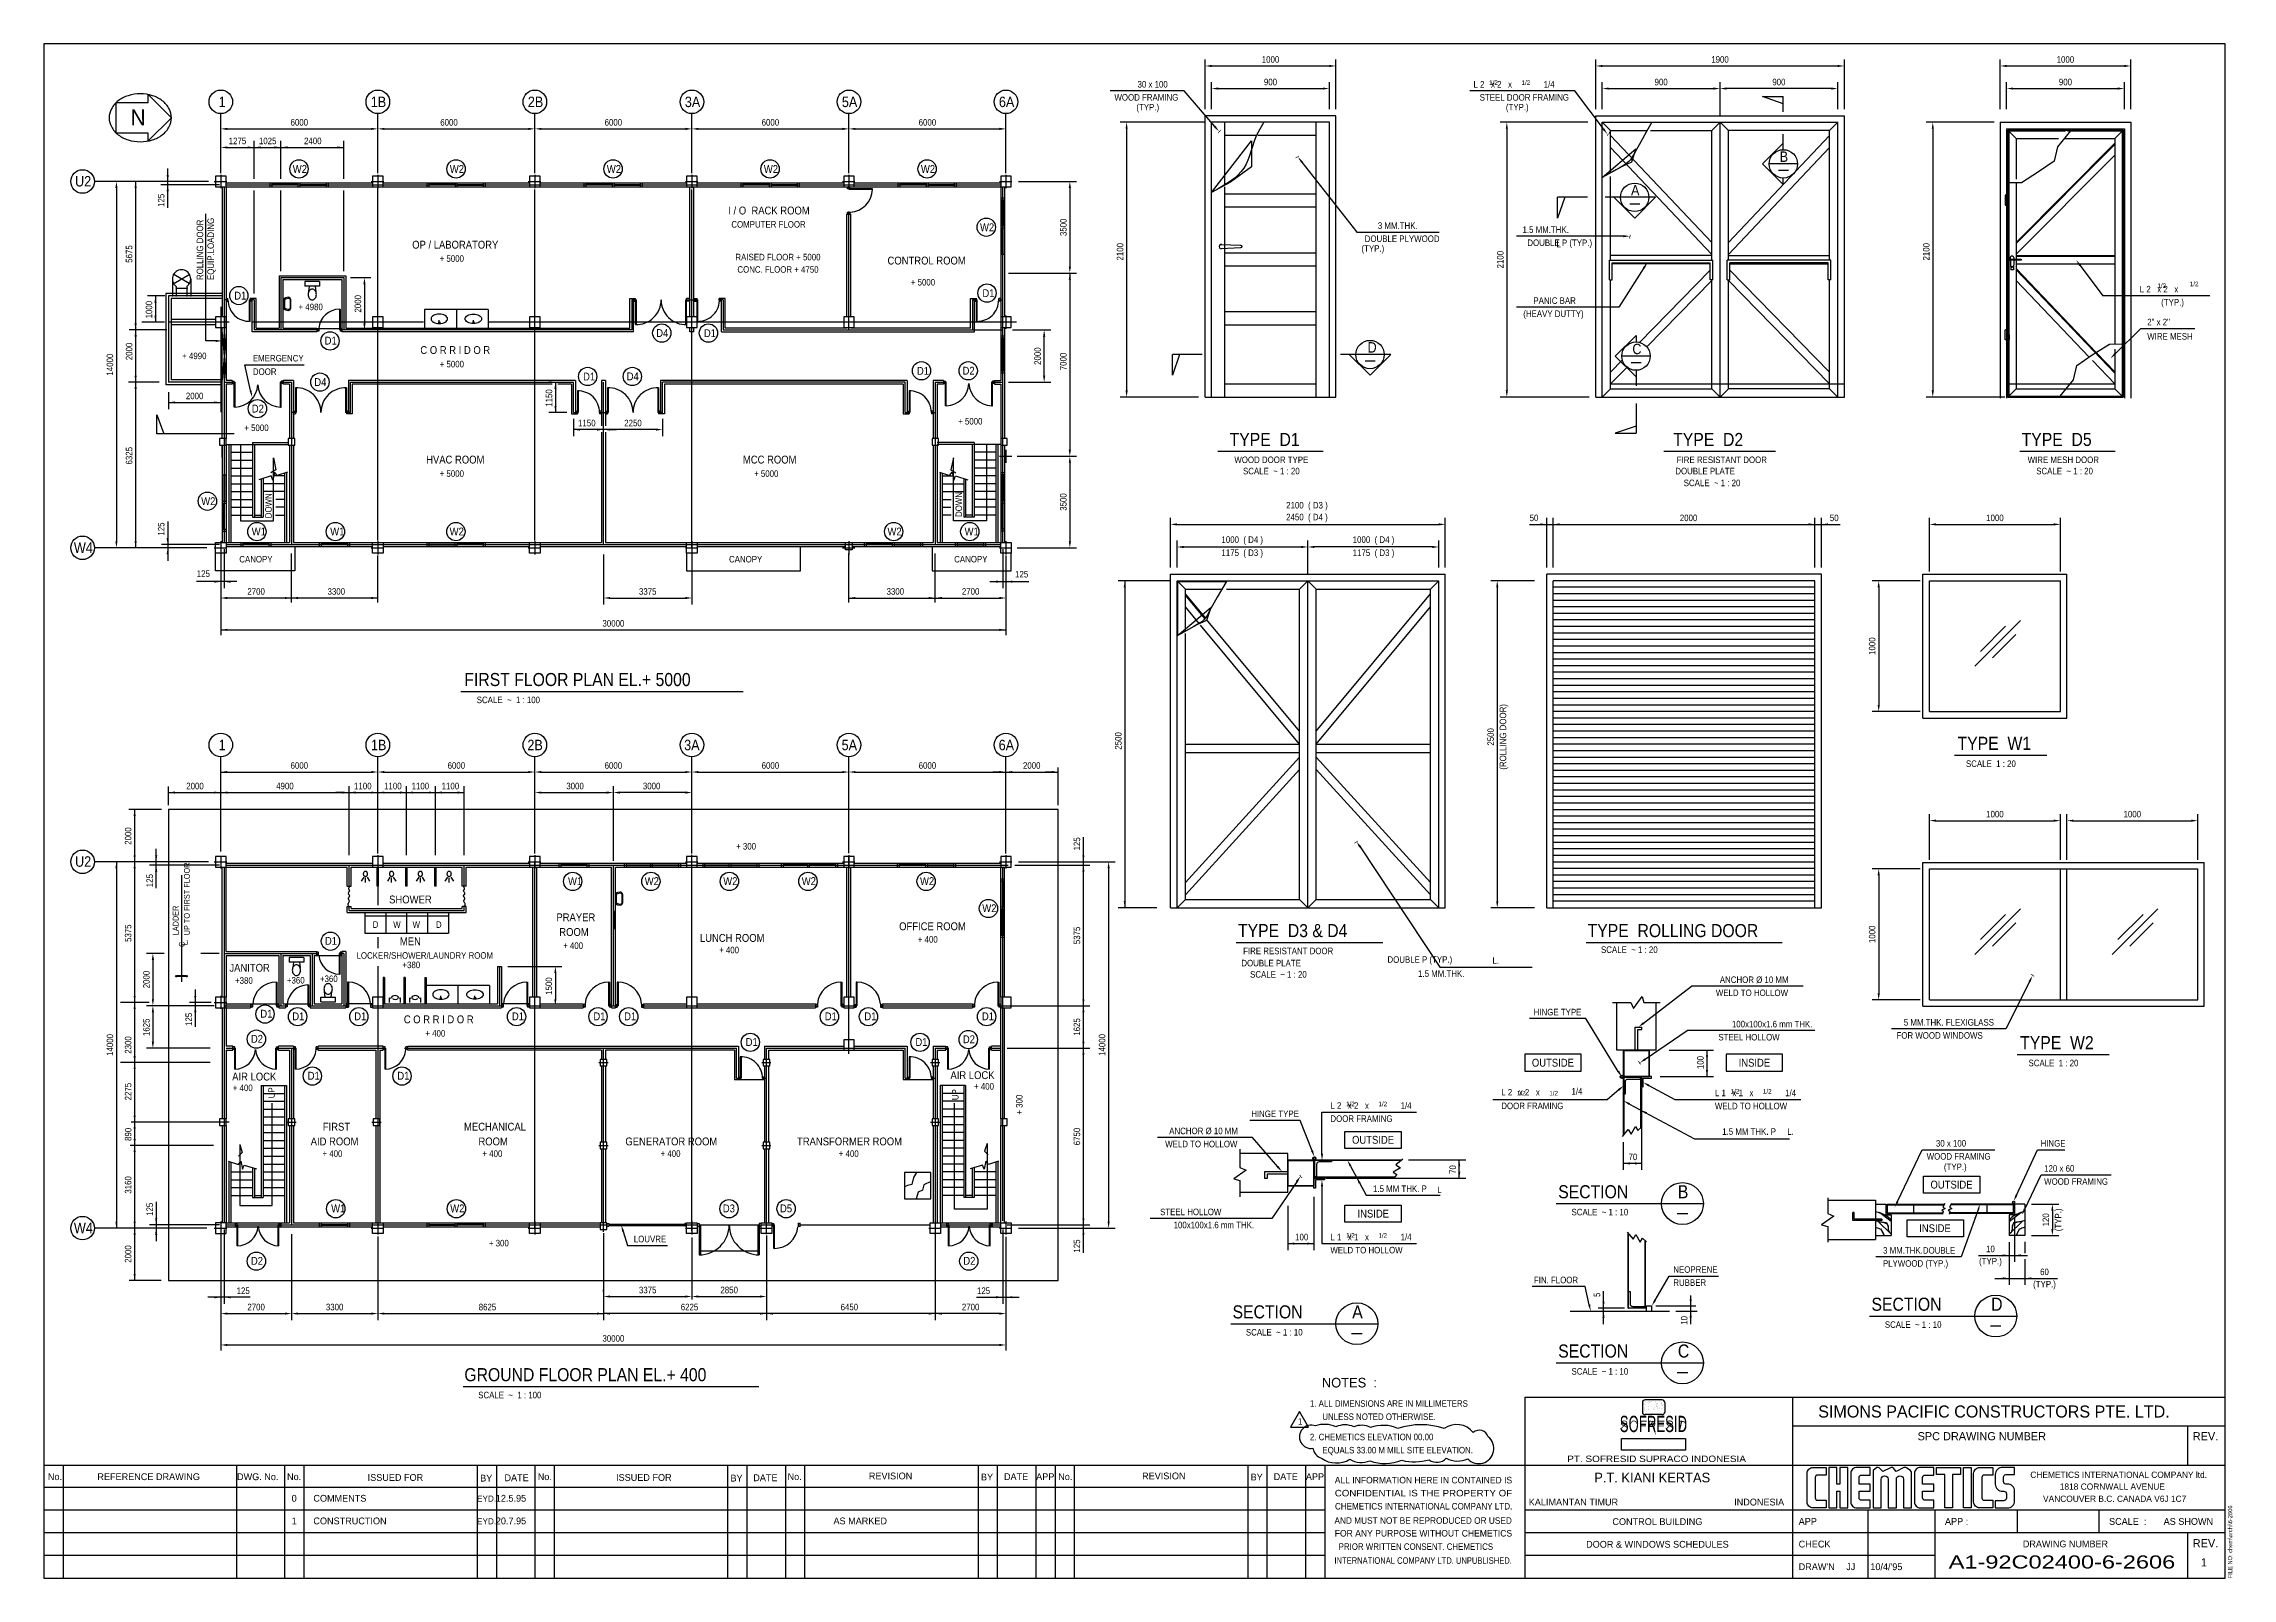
# Model space of a CAD drawing. Extents: x 300 to 83919, y 300 to 58945.
import ezdxf
from ezdxf.enums import TextEntityAlignment as Align

# ---------------------------------------------------------------- set-up
doc = ezdxf.new("R2010")
doc.units = 0
doc.header["$LTSCALE"] = 1000
for name, pattern in [('CENTER', [0]), ('CENTER2', [0]), ('HIDDEN', [0]), ('PHANTOM', [0])]:
    doc.linetypes.add(name, pattern=pattern)
doc.layers.get('0').update_dxf_attribs({"linetype": 'CONTINUOUS'})
for name, color, linetype in [('AS', 6, 'CENTER'), ('BEAM', 7, 'CONTINUOUS'), ('COL', 4, 'CONTINUOUS'), ('DIM', 2, 'CONTINUOUS'), ('FORM', 1, 'CONTINUOUS'), ('GRATE', 4, 'CONTINUOUS')]:
    doc.layers.add(name, color=color, linetype=linetype)

msp = doc.modelspace()

# ---------------------------------------------------------------- texts
at = {"color": 0}
for s, height, p in [('0', 260, (9771, 3226)), ('COMMENTS', 259.6, (10602, 3226)), ('EYD.', 233.7, (16855, 3226)), ('12.5.95', 259.6, (17573, 3226)), ('1', 260, (9771, 2361)), ('CONSTRUCTION', 259.64, (10602, 2361)), ('EYD.', 233.7, (16855, 2361)), ('20.7.95', 259.6, (17573, 2361)), ('AS MARKED', 259.6, (30474, 2361)), ('AS SHOWN', 259.6, (81298, 2341)), ('JJ', 259.6, (69170, 610)), ('1', 312, (82723, 752))]:
    msp.add_text(s, height=height, dxfattribs=at).set_placement(p)
for s, p in [('CONTROL BUILDING', (61955, 2464)), ('DOOR & WINDOWS SCHEDULES', (61955, 1598))]:
    msp.add_text(s, height=260, dxfattribs=at).set_placement(p, align=Align.MIDDLE)
at = {"color": 0, "width": 0.971994}
msp.add_text('A1-92C02400-6-2606', height=500, dxfattribs=at).set_placement((73085, 672), (81740, 672), align=Align.FIT)
at = {"layer": 'DIM', "color": 0, "width": 0.9}
for s, height, p in [('1000', 250, (47173, 58346)), ('1900', 250, (64348, 58346)), ('1000', 250, (77546, 58346)), ('900', 250, (47173, 57483)), ('900', 250, (62098, 57483)), ('900', 250, (66598, 57483)), ('900', 250, (77546, 57483)), ('6000', 250, (10064, 55942)), ('6000', 250, (15785, 55942)), ('6000', 250, (22064, 55942)), ('6000', 250, (28064, 55942)), ('6000', 250, (34064, 55942)), ('1275', 250, (7701, 55232)), ('1025', 250, (8854, 55232)), ('2000', 250, (6064, 45486)), ('1150', 250, (21049, 44450)), ('2250', 250, (22814, 44450)), ('1000', 250, (74851, 40826)), ('125', 250, (6397, 38694)), ('125', 250, (37665, 38673)), ('2700', 250, (8414, 38013)), ('3375', 250, (23376, 38013)), ('2700', 250, (35714, 38013)), ('30000', 250, (22064, 36794)), ('6000', 250, (10064, 31362)), ('6000', 250, (16064, 31362)), ('6000', 250, (22064, 31362)), ('6000', 250, (28064, 31362)), ('6000', 250, (34064, 31362)), ('4900', 250, (9514, 30577)), ('1100', 250, (12490, 30577)), ('1100', 250, (13638, 30577)), ('1100', 250, (14690, 30577)), ('1100', 250, (15838, 30577)), ('3000', 250, (20601, 30577)), ('3000', 250, (23526, 30577)), ('1000', 250, (74851, 29503)), ('1000', 250, (80101, 29503)), ('SHOWER', 300, (14308, 26241)), ('70', 250, (61019, 16404)), ('60', 250, (76745, 12010)), ('125', 250, (7920, 11289)), ('3375', 250, (23376, 11317)), ('2850', 250, (26489, 11317)), ('125', 250, (36208, 11289)), ('2700', 250, (8414, 10665)), ('3300', 250, (11414, 10665)), ('2700', 250, (35714, 10665)), ('30000', 250, (22064, 9465))]:
    msp.add_text(s, height=height, dxfattribs=at).set_placement(p, align=Align.MIDDLE_CENTER)
for s, height, p in [('1', 400, (6981, 56524)), ('1B', 400, (12795, 56524)), ('2B', 400, (18795, 56524)), ('3A', 400, (24795, 56524)), ('5A', 400, (30795, 56524)), ('6A', 400, (36795, 56524)), ('B', 400, (66627, 54429)), ('U2', 400, (1495, 53491)), ('W2', 300, (9814, 54009)), ('W2', 300, (15814, 54009)), ('W2', 300, (21814, 54009)), ('W2', 300, (27814, 54009)), ('W2', 300, (33814, 54009)), ('A', 400, (60948, 53150)), ('W2', 300, (36073, 51782)), ('D1', 300, (7578, 49169)), ('D1', 300, (36164, 49262)), ('D1', 300, (11032, 47450)), ('D4', 300, (23700, 47740)), ('D1', 300, (25522, 47735)), ('D', 400, (50881, 47142)), ('C', 400, (60999, 47080)), ('D4', 300, (10637, 45865)), ('D1', 300, (20907, 46077)), ('D4', 300, (22574, 46082)), ('D1', 300, (33662, 46294)), ('D2', 300, (35406, 46299)), ('D2', 300, (8249, 44851)), ('TYPE  D1', 500, (45609, 43572)), ('TYPE  D2', 500, (62557, 43572)), ('TYPE  D5', 500, (75872, 43572)), ('W2', 300, (6316, 41315)), ('W1', 300, (8245, 40154)), ('W1', 300, (11245, 40154)), ('W2', 300, (15808, 40154)), ('W2', 300, (32537, 40154)), ('W1', 300, (35484, 40154)), ('W4', 400, (1452, 39485)), ('FIRST FLOOR PLAN EL.+ 5000', 500, (16370, 34397)), ('1', 400, (6981, 31945)), ('1B', 400, (12802, 31945)), ('2B', 400, (18778, 31945)), ('3A', 400, (24768, 31945)), ('5A', 400, (30784, 31945)), ('6A', 400, (36786, 31945)), ('TYPE  W1', 500, (73424, 31958)), ('U2', 400, (1495, 27492)), ('W1', 300, (20331, 26793)), ('W2', 300, (23262, 26793)), ('W2', 300, (26262, 26793)), ('W2', 300, (29262, 26793)), ('W2', 300, (33780, 26793)), ('W2', 300, (36159, 25758)), ('TYPE  D3 & D4', 500, (45929, 24802)), ('TYPE  ROLLING DOOR', 500, (59288, 24802)), ('D1', 300, (11043, 24509)), ('D1', 300, (8575, 21725)), ('D1', 300, (9795, 21625)), ('D1', 300, (12162, 21625)), ('D1', 300, (18187, 21625)), ('D1', 300, (21301, 21625)), ('D1', 300, (22474, 21625)), ('D1', 300, (30140, 21625)), ('D1', 300, (31653, 21625)), ('D1', 300, (36146, 21625)), ('D2', 300, (8214, 20765)), ('D1', 300, (27120, 20644)), ('D1', 300, (33605, 20644)), ('D2', 300, (35417, 20749)), ('TYPE  W2', 500, (75815, 20520)), ('OUTSIDE', 300, (57160, 19853)), ('INSIDE', 300, (65059, 19853)), ('D1', 300, (10385, 19354)), ('D1', 300, (13810, 19354)), ('OUTSIDE', 300, (50288, 16906)), ('SECTION', 500, (58165, 14821)), ('B', 500, (62737, 14821)), ('OUTSIDE', 300, (72390, 15195)), ('W1', 300, (11281, 14284)), ('W2', 300, (15830, 14284)), ('D3', 300, (26246, 14284)), ('D5', 300, (28430, 14284)), ('INSIDE', 300, (50497, 14086)), ('W4', 400, (1452, 13485)), ('INSIDE', 300, (71959, 13527)), ('D2', 300, (8214, 12280)), ('D2', 300, (35435, 12280)), ('SECTION', 500, (70135, 10522)), ('D', 500, (74708, 10522)), ('SECTION', 500, (45722, 10230)), ('A', 500, (50295, 10230)), ('SECTION', 500, (58165, 8734)), ('C', 500, (62737, 8734)), ('GROUND FLOOR PLAN EL.+ 400', 500, (16370, 7830))]:
    msp.add_text(s, height=height, dxfattribs=at).set_placement(p)
for s, p in [('WOOD FRAMING', (43650, 56896)), ('30 x 100', (43246, 57396)), ('STEEL DOOR FRAMING', (58575, 56896)), ('(TYP.)', (42917, 56523)), ('(TYP.)', (57035, 56523)), ('3 MM.THK.', (52794, 51994)), ('1.5 MM.THK.', (58573, 51840)), ('(TYP.)', (51518, 51121)), ('DOUBLE PLYWOOD', (53631, 51494)), ('DOUBLE P (TYP.)', (59460, 51340)), ('L', (58266, 51292)), ('(HEAVY DUTTY)', (59137, 48628)), ('PANIC BAR', (58839, 49128)), ('(TYP.)', (82074, 49066)), ('DOUBLE P (TYP.)', (54115, 23945)), ('1.5 MM.THK.', (54582, 23409)), ('L.', (55905, 23909)), ('WELD TO HOLLOW', (66946, 22674)), ('ANCHOR %%C 10 MM', (66966, 23174)), ('HINGE TYPE', (59050, 21937)), ('STEEL HOLLOW', (66626, 20978)), ('100x100x1.6 mm THK.', (67879, 21478)), ('FOR WOOD WINDOWS', (74384, 21045)), ('5 MM.THK. FLEXIGLASS', (74814, 21545)), ('HINGE TYPE', (48257, 18050)), ('WELD TO HOLLOW', (45907, 16896)), ('ANCHOR %%C 10 MM', (45927, 17396)), ('STEEL HOLLOW', (45294, 14301)), ('100x100x1.6 mm THK.', (46547, 13801)), ('3 MM.THK.DOUBLE', (73336, 12831)), ('FIN. FLOOR', (58925, 11699)), ('PLYWOOD (TYP.)', (73063, 12331))]:
    msp.add_text(s, height=250, dxfattribs=at).set_placement(p, align=Align.MIDDLE_RIGHT)
for s, height, p in [('L 2   x 2   x', 250, (54928, 57396)), ('1/2', 175, (55525, 57458)), ('1/2', 175, (56762, 57458)), ('1/4', 250, (57611, 57396)), ('L 2   x 2   x', 250, (80386, 49566)), ('1/2', 175, (81060, 49699)), ('1/2', 175, (82297, 49765)), ('2" x 2"', 250, (80671, 48310)), ('EMERGENCY', 250, (8290, 46928)), ('DOOR', 250, (8290, 46413)), ('L 2   x 2   x', 250, (49461, 18365)), ('1/2', 175, (50058, 18427)), ('1/2', 175, (51295, 18427)), ('1/4', 250, (52144, 18365)), ('L 2   x 2   x', 250, (55990, 18875)), ('DOOR FRAMING', 250, (55990, 18353)), ('1/2', 175, (56587, 18838)), ('1/2', 175, (57823, 18838)), ('1/4', 250, (58673, 18911)), ('WELD TO HOLLOW', 250, (64153, 18348)), ('L 1   x 1   x', 250, (64153, 18848)), ('1/2', 175, (64750, 18910)), ('1/2', 175, (65986, 18910)), ('1/4', 250, (66836, 18848)), ('DOOR FRAMING', 250, (49461, 17865)), ('1.5 MM THK. P', 250, (64430, 17371)), ('L.', 250, (66915, 17371)), ('30 x 100', 250, (72598, 16923)), ('HINGE', 250, (76594, 16923)), ('WOOD FRAMING', 250, (72244, 16423)), ('(TYP.)', 250, (72903, 16022)), ('120 x 60', 250, (76732, 15962)), ('LOUVRE', 250, (22845, 13264)), ('L 1   x 1   x', 250, (49461, 13340)), ('1/2', 175, (50058, 13402)), ('1/2', 175, (51295, 13402)), ('1/4', 250, (52144, 13340)), ('WELD TO HOLLOW', 250, (49461, 12840)), ('RUBBER', 250, (62563, 11599))]:
    msp.add_text(s, height=height, dxfattribs=at).set_placement(p, align=Align.MIDDLE_LEFT)
at = {"layer": 'DIM', "color": 0}
msp.add_text('N', height=600, dxfattribs=at).set_placement((3613, 55833))
at = {"layer": 'DIM', "color": 0, "width": 0.9}
for s, height, p in [('2400', 250, (10579, 55232)), ('I / O  RACK ROOM', 300, (28011, 52578)), ('COMPUTER FLOOR', 250, (27992, 52043)), ('OP / LABORATORY', 300, (16023, 51272)), ('+ 5000', 250, (15891, 50737)), ('RAISED FLOOR + 5000', 250, (28353, 50792)), ('CONC. FLOOR + 4750', 250, (28353, 50320)), ('CONTROL ROOM', 300, (34033, 50659)), ('+ 5000', 250, (33893, 49831)), ('+ 4980', 250, (10499, 48888)), ('+ 4990', 250, (6054, 47017)), ('C O R R I D O R', 300, (16023, 47239)), ('+ 5000', 250, (15891, 46703)), ('+ 5000', 250, (8426, 44269)), ('+ 5000', 250, (35702, 44518)), ('HVAC ROOM', 300, (16023, 43053)), ('+ 5000', 250, (15891, 42518)), ('MCC ROOM', 300, (28037, 43053)), ('+ 5000', 250, (27906, 42518)), ('WOOD DOOR TYPE', 250, (47204, 43045)), ('SCALE  ~ 1 : 20', 250, (47204, 42615)), ('DOUBLE PLATE', 250, (63777, 42615)), ('FIRE RESISTANT DOOR', 250, (64417, 43045)), ('WIRE MESH DOOR', 250, (77464, 43045)), ('SCALE  ~ 1 : 20', 250, (77513, 42615)), ('SCALE  ~ 1 : 20', 250, (64043, 42162)), ('2100  ( D3 )', 250, (48565, 41278)), ('2450  ( D4 )', 250, (48565, 40826)), ('50', 250, (57240, 40826)), ('2000', 250, (63145, 40826)), ('50', 250, (68711, 40826)), ('CANOPY', 250, (8406, 39247)), ('CANOPY', 250, (27118, 39247)), ('CANOPY', 250, (35722, 39247)), ('1000  ( D4 )', 250, (46092, 39963)), ('1175  ( D3 )', 250, (46092, 39463)), ('1000  ( D4 )', 250, (51108, 39963)), ('1175  ( D3 )', 250, (51108, 39463)), ('3300', 250, (11477, 38013)), ('3300', 250, (32837, 38013)), ('SCALE  ~  1 : 100', 250, (18052, 33869)), ('2000', 250, (38049, 31362)), ('SCALE  1 : 20', 250, (74698, 31430)), ('2000', 250, (6078, 30577)), ('+ 300', 250, (27135, 28274)), ('D', 250, (12979, 25281)), ('W', 250, (13794, 25281)), ('W', 250, (14533, 25281)), ('D', 250, (15394, 25281)), ('PRAYER', 300, (20630, 25560)), ('ROOM', 300, (20559, 24998)), ('OFFICE ROOM', 300, (34257, 25217)), ('MEN', 300, (14308, 24641)), ('+ 400', 250, (20525, 24475)), ('LUNCH ROOM', 300, (26604, 24772)), ('+ 400', 250, (26485, 24310)), ('+ 400', 250, (34077, 24715)), ('FIRE RESISTANT DOOR', 250, (47848, 24274)), ('SCALE  ~ 1 : 20', 250, (60883, 24324)), ('JANITOR', 300, (8166, 23631)), ('LOCKER/SHOWER/LAUNDRY ROOM', 250, (14858, 24106)), ('+380', 250, (14343, 23742)), ('DOUBLE PLATE', 250, (47195, 23810)), ('SCALE  ~ 1 : 20', 250, (47475, 23379)), ('+380', 250, (7948, 23143)), ('+360', 250, (9929, 23154)), ('+360', 250, (11191, 23211)), ('C O R R I D O R', 300, (15391, 21660)), ('+ 400', 250, (15260, 21124)), ('SCALE  1 : 20', 250, (77089, 19992)), ('AIR LOCK', 300, (8342, 19473)), ('AIR LOCK', 300, (35786, 19527)), ('+ 400', 250, (7903, 19043)), ('+ 400', 250, (36225, 19098)), ('FIRST', 300, (11483, 17557)), ('MECHANICAL', 300, (17540, 17557)), ('AID ROOM', 300, (11412, 16994)), ('ROOM', 300, (17470, 16994)), ('GENERATOR ROOM', 300, (24278, 16994)), ('TRANSFORMER ROOM', 300, (31086, 16994)), ('+ 400', 250, (11332, 16529)), ('+ 400', 250, (17441, 16529)), ('+ 400', 250, (24249, 16529)), ('+ 400', 250, (31057, 16529)), ('SCALE  ~ 1 : 10', 250, (59757, 14293)), ('100', 250, (48364, 13340)), ('+ 300', 250, (17689, 13108)), ('(TYP.)', 250, (74681, 12387)), ('10', 250, (74681, 12887)), ('(TYP.)', 250, (76745, 11510)), ('8625', 250, (17253, 10665)), ('6225', 250, (24973, 10665)), ('6450', 250, (31082, 10665)), ('SCALE  ~ 1 : 10', 250, (71728, 9994)), ('SCALE  ~ 1 : 10', 250, (47315, 9702)), ('SCALE  ~ 1 : 10', 250, (59757, 8206)), ('SCALE  ~  1 : 100', 250, (18107, 7302))]:
    msp.add_text(s, height=height, dxfattribs=at).set_placement(p, align=Align.MIDDLE)
for rotation, p in [(240, (45157, 55726)), (240, (60025, 55633)), (30, (48181, 54468)), (90, (61027, 51486)), (218.67866, (50438, 28583)), (330, (76153, 23285)), (315, (61123, 19975)), (135, (48472, 15680))]:
    msp.add_text('~', height=250, rotation=rotation, dxfattribs=at).set_placement(p)
for s, p in [('125', (4786, 52961)), ('3500', (39255, 51931)), ('2000', (12303, 49006)), ('14000', (2826, 46681)), ('2000', (38274, 47006)), ('1150', (19603, 45406)), ('3500', (39255, 41431)), ('125', (4786, 40400)), ('1000', (70160, 35923)), ('125', (4345, 26962)), ('5375', (39774, 24868)), ('1000', (70160, 24909)), ('2000', (4219, 23181)), ('1500', (19597, 22931)), ('14000', (2826, 20681)), ('1625', (39774, 21368)), ('6750', (39774, 17181)), ('70', (54134, 15920)), ('125', (4345, 14400)), ('120', (76796, 13997))]:
    msp.add_text(s, height=250, rotation=90, dxfattribs=at).set_placement(p, align=Align.MIDDLE_CENTER)
for s, height, rotation, p in [('ROLLING DOOR', 250, 90, (6267, 49916)), ('EQUIP.LOADING', 250, 90, (6678, 49916)), ('WIRE MESH', 250, 360, (80671, 47762)), ('DOWN', 250, 90, (8885, 40812)), ('DOWN', 250, 90, (35261, 40859)), ('UP TO FIRST FLOOR', 225, 90, (5767, 24872)), ('LADDER', 225, 90, (5339, 24872)), ('C', 225, 90, (5576, 24425)), ('L.', 225, 90, (5681, 24490)), ('UP', 250, 90, (9001, 18644)), ('UP', 250, 90, (35126, 18571)), ('1.5 MM THK. P', 250, 360, (51088, 15187)), ('L', 250, 360, (53545, 15143)), ('WOOD FRAMING', 250, 360, (76732, 15462)), ('NEOPRENE', 250, 360, (62563, 12099))]:
    msp.add_text(s, height=height, rotation=rotation, dxfattribs=at).set_placement(p, align=Align.MIDDLE_LEFT)
for s, p in [('5675', (3560, 50909)), ('2100', (41423, 50995)), ('2100', (55951, 50694)), ('2100', (72227, 50995)), ('1000', (4318, 48783)), ('2000', (3560, 47185)), ('7000', (39255, 46802)), ('6325', (3560, 43199)), ('(ROLLING DOOR)', (56085, 32455)), ('2500', (41356, 32302)), ('2500', (55585, 32455)), ('2000', (3523, 28664)), ('125', (39774, 28365)), ('5375', (3523, 24952)), ('125', (5839, 21659)), ('2300', (3523, 20681)), ('1625', (4219, 21357)), ('14000', (40737, 20681)), ('100', (63599, 20009)), ('2275', (3523, 18898)), ('+ 300', (37573, 18398)), ('890', (3523, 17263)), ('3160', (3523, 15332)), ('(TYP.)', (77296, 13997)), ('2000', (3523, 12690)), ('125', (39774, 12997)), ('5', (59645, 11132)), ('10', (62978, 10153))]:
    msp.add_text(s, height=250, rotation=90, dxfattribs=at).set_placement(p, align=Align.MIDDLE)
for s, p in [('1. ALL DIMENSIONS ARE IN MILLIMETERS', (48678, 6777)), ('1', (48220, 6090)), ('UNLESS NOTED OTHERWISE.', (49155, 6273)), ('2. CHEMETICS ELEVATION 00.00', (48678, 5499)), ('EQUALS 33.00 M MILL SITE ELEVATION.', (49155, 4995))]:
    msp.add_text(s, height=250, dxfattribs=at).set_placement(p, align=Align.BOTTOM_LEFT)
at = {"layer": 'FORM', "color": 0}
for s, height, p in [('NOTES  :', 368, (49135, 7591)), ('SIMONS PACIFIC CONSTRUCTORS PTE. LTD.', 460, (68099, 6442)), ('SPC DRAWING NUMBER', 311.57, (71897, 5572)), ('REV.', 311.6, (82411, 5572)), ('No.', 259.6, (457, 4051)), ('REFERENCE DRAWING', 259.64, (2349, 4051)), ('DWG. No.', 259.6, (7685, 4049)), ('No.', 259.6, (9595, 4051)), ('ISSUED FOR', 259.6, (12675, 4022)), ('BY', 259.6, (16974, 3996)), ('DATE', 259.6, (17904, 4010)), ('No.', 259.6, (19175, 4051)), ('ISSUED FOR', 259.6, (22167, 4022)), ('BY', 259.6, (26538, 3996)), ('DATE', 259.6, (27409, 4010)), ('No.', 259.6, (28721, 4051)), ('REVISION', 259.6, (31826, 4080)), ('BY', 259.6, (36109, 4037)), ('DATE', 259.6, (36988, 4052)), ('APP', 259.6, (38219, 4051)), ('No.', 259.6, (39062, 4051)), ('REVISION', 259.6, (42266, 4080)), ('BY', 259.6, (46413, 4037)), ('DATE', 259.6, (47292, 4052)), ('APP', 259.6, (48523, 4051)), ('P.T. KIANI KERTAS', 368, (59542, 3964)), ('CHEMETICS INTERNATIONAL COMPANY ltd.', 239.2, (76203, 4136)), ('INDONESIA', 259.6, (64888, 3081)), ('VANCOUVER B.C. CANADA V6J 1C7', 239.2, (76689, 3218)), ('1818 CORNWALL AVENUE', 239.2, (77328, 3682)), ('KALIMANTAN TIMUR', 259.64, (57040, 3081)), ('APP', 259.6, (67353, 2341)), ('APP :', 259.6, (72943, 2341)), ('SCALE  :', 259.6, (79212, 2341)), ('CHECK', 259.6, (67353, 1476)), ('DRAWING NUMBER', 257.6, (75920, 1483)), ('REV.', 311.6, (82411, 1483)), ("DRAW'N", 259.6, (67353, 610)), ('JJ', 259.6, (69170, 610)), ("10/4/'95", 259.6, (70091, 610))]:
    msp.add_text(s, height=height, dxfattribs=at).set_placement(p)
for s, height, width, p, p2 in [('SOFRESID', 623.5, 0.82599, (60518, 5885), (63088, 5885)), ('ALL INFORMATION HERE IN CONTAINED IS', 250, 0.854774, (49628, 3925), (56405, 3925)), ('CONFIDENTIAL IS THE PROPERTY OF', 250, 0.983212, (49628, 3428), (56405, 3428)), ('AND MUST NOT BE REPRODUCED OR USED', 250, 0.823849, (49616, 2380), (56393, 2380)), ('CHEMETICS INTERNATIONAL COMPANY LTD.', 250, 0.837176, (49635, 2927), (56412, 2927)), ('FOR ANY PURPOSE WITHOUT CHEMETICS', 250, 0.879876, (49627, 1894), (56404, 1894)), ('INTERNATIONAL COMPANY LTD. UNPUBLISHED.', 250, 0.776644, (49616, 851), (56393, 851))]:
    msp.add_text(s, height=height, dxfattribs=dict(at, width=width)).set_placement(p, p2, align=Align.FIT)
at = {"layer": 'FORM', "color": 0, "width": 1.15}
msp.add_text('PT. SOFRESID SUPRACO INDONESIA', height=247.5, dxfattribs=at).set_placement((61924, 4864), align=Align.MIDDLE)
at = {"layer": 'FORM', "color": 0, "width": 0.9}
msp.add_text('FILE NO: chem\\archi\\6-2606', height=159, rotation=90, dxfattribs=at).set_placement((83964, 300), align=Align.BOTTOM_LEFT)
msp.add_text('PRIOR WRITTEN CONSENT. CHEMETICS', height=250, dxfattribs=at).set_placement((49777, 1385))

# ---------------------------------------------------------------- blocks, each defined once
blk = doc.blocks.new('AR')
at = {"color": 0}
blk.add_solid([(0, 0), (-1, 0.21875), (-1, -0.21875)], dxfattribs=at)

# ---------------------------------------------------------------- linework, layer by layer
at = {"color": 0}
for p, q in [((49673, 56194), (44673, 56194)), ((44673, 45444), (44673, 56194)), ((49673, 45444), (49673, 56194)), ((59598, 45444), (59598, 56194)), ((59598, 56194), (69098, 56194)), ((69098, 45444), (69098, 56194)), ((44923, 45444), (44923, 55944)), ((49423, 55944), (44923, 55944)), ((45423, 53551), (45423, 55944)), ((46640, 55444), (45423, 55444)), ((49423, 45444), (49423, 55944)), ((59848, 45444), (59848, 55944)), ((59848, 55944), (68848, 55944)), ((60166, 55626), (59848, 55944)), ((60166, 54013), (60166, 55626)), ((60166, 55626), (61561, 55626)), ((64348, 45444), (64348, 55944)), ((68848, 45444), (68848, 55944)), ((75663, 51352), (79428, 55144)), ((75663, 50902), (79428, 54693)), ((6593, 53681), (2232, 53681)), ((7264, 53631), (12864, 53631)), ((8951, 53481), (8951, 53631)), ((9026, 53481), (9026, 53631)), ((10026, 53571), (9026, 53571)), ((10026, 53541), (9026, 53541)), ((10026, 53481), (10026, 53631)), ((10101, 53481), (10101, 53631)), ((10101, 53571), (11101, 53571)), ((10101, 53541), (11101, 53541)), ((11101, 53481), (11101, 53631)), ((11176, 53481), (11176, 53631)), ((13264, 53631), (18864, 53631)), ((14951, 53481), (14951, 53631)), ((15026, 53481), (15026, 53631)), ((16026, 53571), (15026, 53571)), ((16026, 53541), (15026, 53541)), ((16026, 53481), (16026, 53631)), ((16101, 53481), (16101, 53631)), ((16101, 53571), (17101, 53571)), ((16101, 53541), (17101, 53541)), ((17101, 53481), (17101, 53631)), ((17176, 53481), (17176, 53631)), ((19264, 53631), (24864, 53631)), ((20951, 53481), (20951, 53631)), ((21026, 53481), (21026, 53631)), ((22026, 53571), (21026, 53571)), ((22026, 53541), (21026, 53541)), ((22026, 53481), (22026, 53631)), ((22101, 53481), (22101, 53631)), ((22101, 53571), (23101, 53571)), ((22101, 53541), (23101, 53541)), ((23101, 53481), (23101, 53631)), ((23176, 53481), (23176, 53631)), ((25264, 53631), (30864, 53631)), ((26951, 53481), (26951, 53631)), ((27026, 53481), (27026, 53631)), ((28026, 53571), (27026, 53571)), ((28026, 53541), (27026, 53541)), ((28026, 53481), (28026, 53631)), ((28101, 53481), (28101, 53631)), ((28101, 53571), (29101, 53571)), ((28101, 53541), (29101, 53541)), ((29101, 53481), (29101, 53631)), ((29176, 53481), (29176, 53631)), ((31264, 53631), (36864, 53631)), ((32951, 53481), (32951, 53631)), ((33026, 53481), (33026, 53631)), ((34026, 53571), (33026, 53571)), ((34026, 53541), (33026, 53541)), ((34026, 53481), (34026, 53631)), ((34101, 53481), (34101, 53631)), ((34101, 53571), (35101, 53571)), ((34101, 53541), (35101, 53541)), ((35101, 53481), (35101, 53631)), ((35176, 53481), (35176, 53631)), ((7114, 53481), (7114, 48506)), ((7264, 53481), (7264, 46081)), ((7264, 53481), (12864, 53481)), ((13264, 53481), (18864, 53481)), ((19264, 53481), (24864, 53481)), ((24989, 48506), (24989, 53481)), ((25139, 48506), (25139, 53481)), ((25264, 53481), (30864, 53481)), ((31014, 53406), (31014, 53481)), ((31964, 53406), (31014, 53406)), ((31964, 53376), (31064, 53376)), ((31114, 53406), (31114, 53481)), ((31264, 53481), (36864, 53481)), ((31964, 53376), (31964, 53406)), ((36864, 53481), (36864, 46081)), ((37014, 53043), (36864, 53043)), ((37014, 52968), (36864, 52968)), ((36924, 52968), (36924, 51968)), ((36954, 52968), (36954, 51968)), ((37014, 53481), (37014, 48506)), ((30989, 52431), (31139, 52431)), ((30989, 48506), (30989, 52431)), ((31014, 52431), (31014, 52506)), ((31014, 52506), (31114, 52506)), ((31114, 52431), (31114, 52506)), ((31139, 48506), (31139, 52431)), ((37014, 51968), (36864, 51968)), ((37014, 51893), (36864, 51893)), ((36924, 50893), (36924, 51893)), ((36954, 50893), (36954, 51893)), ((37014, 50893), (36864, 50893)), ((60121, 50669), (64076, 50669)), ((60121, 49919), (60121, 50669)), ((60221, 50569), (63976, 50569)), ((60221, 49919), (60221, 50569)), ((63976, 49919), (63976, 50569)), ((64076, 49919), (64076, 50669)), ((68576, 50669), (64621, 50669)), ((64621, 49919), (64621, 50669)), ((68476, 50569), (64721, 50569)), ((64721, 49919), (64721, 50569)), ((68476, 49919), (68476, 50569)), ((68576, 49919), (68576, 50669)), ((78718, 47149), (75663, 50352)), ((4964, 49406), (4964, 45906)), ((7114, 49406), (4964, 49406)), ((9289, 50081), (9289, 48081)), ((9289, 50081), (11839, 50081)), ((9439, 49931), (9439, 48081)), ((9439, 49931), (11689, 49931)), ((10276, 49853), (10276, 49676)), ((10838, 49853), (10276, 49853)), ((10838, 49676), (10276, 49676)), ((10441, 49676), (10418, 49464)), ((10672, 49676), (10695, 49464)), ((10838, 49853), (10838, 49676)), ((11689, 49931), (11689, 47931)), ((11839, 50081), (11839, 48081)), ((60121, 49919), (60221, 49919)), ((64076, 49919), (63976, 49919)), ((64621, 49919), (64721, 49919)), ((68576, 49919), (68476, 49919)), ((78448, 46972), (75663, 49892)), ((7264, 49206), (7339, 49206)), ((7264, 49106), (7339, 49106)), ((7339, 49106), (7339, 49206)), ((8159, 48336), (8159, 49156)), ((8189, 48336), (8189, 49206)), ((8264, 49206), (8189, 49206)), ((8264, 49106), (8189, 49106)), ((8264, 47931), (8264, 49206)), ((8414, 49206), (8264, 49206)), ((8414, 48081), (8414, 49206)), ((11596, 48798), (11596, 48006)), ((11596, 48798), (11623, 48798)), ((11623, 48798), (11623, 47962)), ((17275, 48783), (14852, 48783)), ((14852, 48783), (14852, 48081)), ((16064, 48783), (16064, 48081)), ((17275, 48783), (17275, 48081)), ((22689, 48081), (22689, 49206)), ((22689, 49206), (22839, 49206)), ((22839, 47931), (22839, 49206)), ((22839, 49206), (22914, 49206)), ((22839, 49106), (22914, 49106)), ((22914, 48211), (22914, 49206)), ((22944, 48211), (22944, 49156)), ((24834, 48211), (24834, 49156)), ((24864, 48211), (24864, 49206)), ((24989, 49206), (24864, 49206)), ((24989, 49106), (24864, 49106)), ((25139, 49206), (25264, 49206)), ((25139, 49106), (25264, 49106)), ((25264, 48336), (25264, 49206)), ((25264, 49106), (25264, 49206)), ((25294, 48336), (25294, 49156)), ((26189, 49206), (26112, 49206)), ((26189, 49106), (26114, 49106)), ((26189, 47931), (26189, 49206)), ((26339, 49206), (26189, 49206)), ((26339, 48081), (26339, 49206)), ((35714, 48081), (35714, 49206)), ((35714, 49206), (35864, 49206)), ((35864, 47931), (35864, 49206)), ((35864, 49206), (35939, 49206)), ((35864, 49106), (35939, 49106)), ((35939, 48336), (35939, 49206)), ((35969, 48336), (35969, 49156)), ((36789, 49106), (36789, 49206)), ((36864, 49206), (36789, 49206)), ((36864, 49106), (36789, 49106)), ((7114, 43856), (7114, 48106)), ((10738, 47931), (8264, 47931)), ((8414, 48081), (9289, 48081)), ((9439, 48081), (10738, 48081)), ((10738, 48081), (10738, 47931)), ((11596, 48050), (10738, 48050)), ((10804, 47962), (10738, 47962)), ((10804, 48072), (10804, 47962)), ((11689, 48050), (11623, 48050)), ((11689, 47962), (11623, 47962)), ((22839, 47931), (11689, 47931)), ((11839, 48081), (22689, 48081)), ((15369, 48311), (15453, 48311)), ((15413, 48283), (15413, 48385)), ((16759, 48311), (16675, 48311)), ((16714, 48283), (16714, 48385)), ((24989, 47931), (24989, 48106)), ((25139, 47931), (24989, 47931)), ((25139, 47931), (25139, 48106)), ((26189, 47931), (35864, 47931)), ((30989, 48081), (26339, 48081)), ((30989, 48081), (30989, 48106)), ((31139, 48081), (31139, 48106)), ((35714, 48081), (31139, 48081)), ((37014, 47767), (36864, 47767)), ((37014, 47692), (36864, 47692)), ((36924, 47692), (36924, 46427)), ((36954, 47692), (36954, 46427)), ((37014, 48106), (37014, 43856)), ((7503, 46081), (7264, 46081)), ((7503, 46081), (7503, 45931)), ((7503, 46056), (7578, 46056)), ((7578, 45056), (7578, 46056)), ((7608, 45056), (7608, 46006)), ((9345, 45056), (9345, 46006)), ((9375, 45056), (9375, 46056)), ((9450, 46056), (9375, 46056)), ((9450, 46081), (9450, 45931)), ((9839, 46081), (9450, 46081)), ((9839, 46081), (9839, 43856)), ((20614, 46081), (11939, 46081)), ((11939, 46081), (11939, 44806)), ((20614, 46081), (20614, 44806)), ((21614, 46081), (21614, 44341)), ((21764, 46081), (21614, 46081)), ((21764, 46081), (21764, 44341)), ((33289, 46081), (23864, 46081)), ((23864, 46081), (23864, 44806)), ((33289, 46081), (33289, 44806)), ((34289, 46081), (34289, 43856)), ((34678, 46081), (34289, 46081)), ((34678, 46081), (34678, 45931)), ((34678, 46056), (34753, 46056)), ((34753, 45106), (34753, 46056)), ((34753, 46056), (34753, 45956)), ((34783, 45106), (34783, 46006)), ((36520, 45106), (36520, 46006)), ((36550, 45106), (36550, 46056)), ((36625, 46056), (36550, 46056)), ((36625, 46081), (36864, 46081)), ((36625, 46081), (36625, 45931)), ((37014, 46427), (36864, 46427)), ((37014, 46352), (36864, 46352)), ((7064, 45906), (4964, 45906)), ((7264, 45931), (7264, 43856)), ((7503, 45931), (7264, 45931)), ((7503, 45956), (7578, 45956)), ((9450, 45956), (9375, 45956)), ((9689, 45931), (9450, 45931)), ((9689, 45931), (9689, 43856)), ((9914, 45800), (9914, 44806)), ((9944, 45801), (9944, 44856)), ((11834, 45801), (11834, 44856)), ((11864, 45800), (11864, 44806)), ((12089, 45931), (12089, 44806)), ((19724, 45931), (12089, 45931)), ((20464, 45931), (19940, 45931)), ((20464, 45931), (20464, 44806)), ((20689, 45675), (20689, 44806)), ((20719, 45676), (20719, 44856)), ((21839, 45800), (21839, 44806)), ((21869, 45801), (21869, 44856)), ((23759, 45801), (23759, 44856)), ((23789, 45800), (23789, 44806)), ((33139, 45931), (24014, 45931)), ((24014, 45931), (24014, 44806)), ((33139, 45931), (33139, 44806)), ((33364, 45675), (33364, 44806)), ((33394, 45676), (33394, 44856)), ((34439, 45931), (34439, 43856)), ((34678, 45931), (34439, 45931)), ((34678, 45956), (34753, 45956)), ((36625, 45956), (36550, 45956)), ((36625, 45931), (36864, 45931)), ((36864, 45931), (36864, 43856)), ((44673, 45444), (49673, 45444)), ((59598, 45444), (69098, 45444)), ((60166, 45944), (69098, 45944)), ((75346, 45944), (79428, 45944)), ((75346, 45444), (79746, 45444)), ((7608, 45056), (7578, 45056)), ((9345, 45056), (9375, 45056)), ((9839, 44906), (9914, 44906)), ((9839, 44806), (9914, 44806)), ((11939, 44906), (11864, 44906)), ((11939, 44806), (11864, 44806)), ((12089, 44806), (11939, 44806)), ((20464, 44806), (20614, 44806)), ((20614, 44906), (20689, 44906)), ((20614, 44806), (20689, 44806)), ((21614, 44906), (21539, 44906)), ((21539, 44906), (21539, 44806)), ((21614, 44806), (21539, 44806)), ((21764, 44906), (21839, 44906)), ((21764, 44806), (21839, 44806)), ((23864, 44906), (23789, 44906)), ((23864, 44806), (23789, 44806)), ((24014, 44806), (23864, 44806)), ((33139, 44806), (33289, 44806)), ((33289, 44906), (33364, 44906)), ((33289, 44806), (33364, 44806)), ((34214, 44906), (34214, 44806)), ((34289, 44906), (34214, 44906)), ((34289, 44806), (34214, 44806)), ((34783, 45106), (34753, 45106)), ((36520, 45106), (36550, 45106)), ((7114, 43606), (7114, 39881)), ((7114, 43131), (7114, 43606)), ((7264, 43631), (9639, 43631)), ((7264, 43606), (7264, 39881)), ((7374, 43631), (7374, 39881)), ((7449, 43631), (7449, 39881)), ((8274, 43706), (8274, 40856)), ((8274, 43706), (9639, 43706)), ((8349, 43631), (8349, 40856)), ((9689, 43606), (9689, 39881)), ((9839, 43606), (9839, 39881)), ((21614, 44100), (21614, 39881)), ((21764, 44096), (21764, 39881)), ((34289, 43606), (34289, 39881)), ((35854, 43706), (34439, 43706)), ((36864, 43631), (34439, 43631)), ((34439, 43606), (34439, 39881)), ((35779, 43631), (35779, 40856)), ((35854, 43706), (35854, 40856)), ((36679, 43631), (36679, 39881)), ((36754, 43631), (36754, 39881)), ((36864, 43606), (36864, 39881)), ((37014, 43606), (37014, 39881)), ((7449, 43331), (8274, 43331)), ((7449, 43031), (8274, 43031)), ((7449, 42731), (8274, 42731)), ((36679, 43331), (35854, 43331)), ((36679, 43031), (35854, 43031)), ((36679, 42731), (35854, 42731)), ((7114, 42468), (7264, 42468)), ((7174, 42468), (7174, 41468)), ((7204, 42468), (7204, 41468)), ((7449, 42431), (8274, 42431)), ((7449, 42131), (8274, 42131)), ((7449, 41831), (8274, 41831)), ((8604, 42309), (8604, 40856)), ((8679, 42332), (8679, 40856)), ((9504, 42131), (8679, 42131)), ((9504, 41831), (8679, 41831)), ((9504, 42431), (9092, 42431)), ((9504, 42537), (9504, 39881)), ((9579, 42562), (9579, 39881)), ((34549, 42562), (34549, 39881)), ((34624, 42537), (34624, 39881)), ((34624, 42431), (35036, 42431)), ((34624, 42131), (35449, 42131)), ((34624, 41831), (35449, 41831)), ((35449, 42332), (35449, 40856)), ((35524, 42309), (35524, 40856)), ((36679, 42431), (35854, 42431)), ((36679, 42131), (35854, 42131)), ((36679, 41831), (35854, 41831)), ((37014, 42543), (36864, 42543)), ((37014, 42468), (36864, 42468)), ((36924, 42468), (36924, 41468)), ((36954, 42468), (36954, 41468)), ((7114, 41468), (7264, 41468)), ((7114, 41393), (7264, 41393)), ((7174, 40393), (7174, 41393)), ((7204, 40393), (7204, 41393)), ((7449, 41531), (8274, 41531)), ((7449, 41231), (8274, 41231)), ((9504, 41231), (9163, 41231)), ((9504, 41531), (9166, 41531)), ((34624, 41531), (34974, 41531)), ((34624, 41231), (34962, 41231)), ((36679, 41531), (35854, 41531)), ((36679, 41231), (35854, 41231)), ((37014, 41468), (36864, 41468)), ((37014, 41393), (36864, 41393)), ((36924, 40393), (36924, 41393)), ((36954, 40393), (36954, 41393)), ((7114, 40393), (7264, 40393)), ((7114, 40318), (7264, 40318)), ((7449, 40931), (8274, 40931)), ((8274, 40856), (8679, 40856)), ((8349, 40931), (8604, 40931)), ((9152, 40931), (9504, 40931)), ((34971, 40931), (34624, 40931)), ((35854, 40856), (35449, 40856)), ((35779, 40931), (35524, 40931)), ((36679, 40931), (35854, 40931)), ((37014, 40393), (36864, 40393)), ((37014, 40318), (36864, 40318)), ((6530, 39681), (2232, 39681)), ((7264, 39881), (9689, 39881)), ((7264, 39731), (12864, 39731)), ((7839, 39731), (7839, 39881)), ((7914, 39731), (7914, 39881)), ((8914, 39821), (7914, 39821)), ((8914, 39791), (7914, 39791)), ((8914, 39731), (8914, 39881)), ((8989, 39731), (8989, 39881)), ((9839, 39881), (12864, 39881)), ((10839, 39731), (10839, 39881)), ((10914, 39731), (10914, 39881)), ((11914, 39821), (10914, 39821)), ((11914, 39791), (10914, 39791)), ((11914, 39731), (11914, 39881)), ((11989, 39731), (11989, 39881)), ((13264, 39881), (18864, 39881)), ((13264, 39731), (18864, 39731)), ((14947, 39731), (14947, 39881)), ((15022, 39731), (15022, 39881)), ((15022, 39821), (16022, 39821)), ((15022, 39791), (16022, 39791)), ((16022, 39731), (16022, 39881)), ((16097, 39731), (16097, 39881)), ((17097, 39821), (16097, 39821)), ((17097, 39791), (16097, 39791)), ((17097, 39731), (17097, 39881)), ((17172, 39731), (17172, 39881)), ((19264, 39881), (21614, 39881)), ((19264, 39731), (24864, 39731)), ((21764, 39881), (24864, 39881)), ((25264, 39881), (30939, 39881)), ((25264, 39731), (30939, 39731)), ((31189, 39881), (34289, 39881)), ((31189, 39731), (36864, 39731)), ((31657, 39731), (31657, 39881)), ((31732, 39731), (31732, 39881)), ((32732, 39821), (31732, 39821)), ((32732, 39791), (31732, 39791)), ((32732, 39731), (32732, 39881)), ((32807, 39731), (32807, 39881)), ((32807, 39821), (33807, 39821)), ((32807, 39791), (33807, 39791)), ((33807, 39731), (33807, 39881)), ((33882, 39731), (33882, 39881)), ((34439, 39881), (36864, 39881)), ((35139, 39731), (35139, 39881)), ((35214, 39731), (35214, 39881)), ((35214, 39821), (36214, 39821)), ((35214, 39791), (36214, 39791)), ((36214, 39731), (36214, 39881)), ((36289, 39731), (36289, 39881)), ((43350, 38673), (53850, 38673)), ((43350, 25923), (43350, 38673)), ((53850, 25923), (53850, 38673)), ((68226, 38673), (57726, 38673)), ((57726, 25923), (57726, 38673)), ((68226, 25923), (68226, 38673)), ((72101, 33173), (72101, 38673)), ((72101, 38673), (77601, 38673)), ((77601, 33173), (77601, 38673)), ((43600, 38423), (53600, 38423)), ((43600, 25923), (43600, 38423)), ((43918, 38106), (43600, 38423)), ((43918, 38106), (45313, 38106)), ((43918, 36493), (43918, 38106)), ((44685, 37001), (43918, 37923)), ((53600, 25923), (53600, 38423)), ((57976, 25923), (57976, 38423)), ((67976, 38423), (57976, 38423)), ((67976, 38173), (57976, 38173)), ((67976, 37923), (57976, 37923)), ((67976, 37673), (57976, 37673)), ((67976, 25923), (67976, 38423)), ((72351, 33423), (72351, 38423)), ((72351, 38423), (77351, 38423)), ((77351, 33423), (77351, 38423)), ((44445, 36792), (43918, 37427)), ((67976, 37423), (57976, 37423)), ((67976, 37173), (57976, 37173)), ((67976, 36923), (57976, 36923)), ((75830, 36902), (74082, 35154)), ((67976, 36673), (57976, 36673)), ((67976, 36423), (57976, 36423)), ((67976, 36173), (57976, 36173)), ((75260, 36685), (74298, 35724)), ((75644, 36363), (74755, 35474)), ((67976, 35923), (57976, 35923)), ((67976, 35673), (57976, 35673)), ((67976, 35423), (57976, 35423)), ((67976, 35173), (57976, 35173)), ((67976, 34923), (57976, 34923)), ((67976, 34673), (57976, 34673)), ((67976, 34423), (57976, 34423)), ((67976, 34173), (57976, 34173)), ((67976, 33923), (57976, 33923)), ((67976, 33673), (57976, 33673)), ((67976, 33423), (57976, 33423)), ((67976, 33173), (57976, 33173)), ((67976, 32923), (57976, 32923)), ((67976, 32673), (57976, 32673)), ((72101, 33173), (77601, 33173)), ((72351, 33423), (77351, 33423)), ((67976, 32423), (57976, 32423)), ((67976, 32173), (57976, 32173)), ((67976, 31923), (57976, 31923)), ((67976, 31673), (57976, 31673)), ((67976, 31423), (57976, 31423)), ((67976, 31173), (57976, 31173)), ((67976, 30923), (57976, 30923)), ((67976, 30673), (57976, 30673)), ((67976, 30423), (57976, 30423)), ((67976, 30173), (57976, 30173)), ((4797, 29681), (3554, 29681)), ((67976, 29923), (57976, 29923)), ((67976, 29673), (57976, 29673)), ((67976, 29423), (57976, 29423)), ((67976, 29173), (57976, 29173)), ((67976, 28923), (57976, 28923)), ((67976, 28673), (57976, 28673)), ((6593, 27681), (2232, 27681)), ((7264, 27631), (12864, 27631)), ((13264, 27631), (18864, 27631)), ((19264, 27631), (24864, 27631)), ((19989, 27481), (19989, 27631)), ((20064, 27481), (20064, 27631)), ((21064, 27481), (21064, 27631)), ((21139, 27481), (21139, 27631)), ((22489, 27481), (22489, 27631)), ((22564, 27481), (22564, 27631)), ((23489, 27481), (23489, 27631)), ((23564, 27481), (23564, 27631)), ((24564, 27481), (24564, 27631)), ((24639, 27481), (24639, 27631)), ((25264, 27631), (30864, 27631)), ((25489, 27481), (25489, 27631)), ((25564, 27481), (25564, 27631)), ((26489, 27481), (26489, 27631)), ((26564, 27481), (26564, 27631)), ((27564, 27481), (27564, 27631)), ((27639, 27481), (27639, 27631)), ((28489, 27481), (28489, 27631)), ((28564, 27481), (28564, 27631)), ((29489, 27481), (29489, 27631)), ((29564, 27481), (29564, 27631)), ((30564, 27481), (30564, 27631)), ((30639, 27481), (30639, 27631)), ((31264, 27631), (36864, 27631)), ((32926, 27481), (32926, 27631)), ((33001, 27481), (33001, 27631)), ((34001, 27481), (34001, 27631)), ((34076, 27481), (34076, 27631)), ((35076, 27481), (35076, 27631)), ((35151, 27481), (35151, 27631)), ((67976, 28423), (57976, 28423)), ((67976, 28173), (57976, 28173)), ((67976, 27923), (57976, 27923)), ((67976, 27673), (57976, 27673)), ((72101, 22159), (72101, 27659)), ((72101, 27659), (82851, 27659)), ((82851, 22159), (82851, 27659)), ((7114, 22506), (7114, 27481)), ((7264, 27481), (11889, 27481)), ((7264, 24256), (7264, 27481)), ((11889, 26747), (11889, 27481)), ((12039, 27481), (12864, 27481)), ((12039, 26747), (12039, 27481)), ((12526, 27090), (12429, 26947)), ((12589, 26893), (12589, 27066)), ((12652, 27090), (12749, 26947)), ((13039, 26747), (13039, 27481)), ((13089, 26747), (13089, 27481)), ((13264, 27481), (16289, 27481)), ((13526, 27090), (13429, 26947)), ((13589, 26893), (13589, 27066)), ((13652, 27090), (13749, 26947)), ((14139, 26747), (14139, 27481)), ((14189, 26747), (14189, 27481)), ((14626, 27090), (14529, 26947)), ((14689, 26893), (14689, 27066)), ((14752, 27090), (14849, 26947)), ((15239, 26747), (15239, 27481)), ((15289, 26747), (15289, 27481)), ((15726, 27090), (15629, 26947)), ((15789, 26893), (15789, 27066)), ((15852, 27090), (15949, 26947)), ((16289, 26747), (16289, 27481)), ((16439, 27481), (18864, 27481)), ((16439, 26747), (16439, 27481)), ((18989, 22506), (18989, 27481)), ((19139, 22506), (19139, 27481)), ((19264, 27481), (21989, 27481)), ((21064, 27571), (20064, 27571)), ((21064, 27541), (20064, 27541)), ((21989, 22106), (21989, 27481)), ((22139, 22106), (22139, 27481)), ((22139, 27481), (24864, 27481)), ((22564, 27571), (23489, 27571)), ((22564, 27541), (23489, 27541)), ((23564, 27571), (24564, 27571)), ((23564, 27541), (24564, 27541)), ((25264, 27481), (30864, 27481)), ((25564, 27571), (26489, 27571)), ((25564, 27541), (26489, 27541)), ((26564, 27571), (27564, 27571)), ((26564, 27541), (27564, 27541)), ((29489, 27571), (28564, 27571)), ((29489, 27541), (28564, 27541)), ((30564, 27571), (29564, 27571)), ((30564, 27541), (29564, 27541)), ((30989, 22506), (30989, 27481)), ((31139, 22506), (31139, 27481)), ((31264, 27481), (36864, 27481)), ((34001, 27571), (33001, 27571)), ((34001, 27541), (33001, 27541)), ((34076, 27571), (35076, 27571)), ((34076, 27541), (35076, 27541)), ((36864, 22506), (36864, 27481)), ((37014, 27018), (36864, 27018)), ((37014, 26943), (36864, 26943)), ((36924, 26943), (36924, 25943)), ((36954, 26943), (36954, 25943)), ((37014, 22506), (37014, 27481)), ((67976, 27423), (57976, 27423)), ((67976, 27173), (57976, 27173)), ((67976, 26923), (57976, 26923)), ((72351, 22409), (72351, 27409)), ((72351, 27409), (82601, 27409)), ((77351, 22409), (77351, 27409)), ((77601, 22409), (77601, 27409)), ((82601, 22409), (82601, 27409)), ((11889, 26747), (12039, 26747)), ((11889, 25972), (12039, 25972)), ((11889, 25748), (11889, 25972)), ((12039, 25898), (12039, 25972)), ((13089, 26747), (13039, 26747)), ((14189, 26747), (14139, 26747)), ((15289, 26747), (15239, 26747)), ((16439, 26747), (16289, 26747)), ((16439, 25972), (16289, 25972)), ((16289, 25898), (16289, 25972)), ((16439, 25748), (16439, 25972)), ((37014, 25943), (36864, 25943)), ((43350, 25923), (53850, 25923)), ((57726, 25923), (68226, 25923)), ((67976, 26673), (57976, 26673)), ((67976, 26423), (57976, 26423)), ((67976, 26173), (57976, 26173)), ((11889, 25748), (16439, 25748)), ((12039, 25898), (16289, 25898)), ((12564, 25748), (12564, 24948)), ((12564, 25617), (15764, 25617)), ((13364, 25748), (13364, 24948)), ((14164, 25748), (14164, 24948)), ((14964, 25748), (14964, 24948)), ((15764, 25748), (15764, 24948)), ((22077, 25805), (22077, 25102)), ((37014, 25868), (36864, 25868)), ((36924, 24868), (36924, 25868)), ((36954, 24868), (36954, 25868)), ((75830, 25887), (74082, 24139)), ((75260, 25671), (74298, 24709)), ((75644, 25348), (74755, 24459)), ((81080, 25887), (79332, 24139)), ((80510, 25671), (79548, 24709)), ((80894, 25348), (80005, 24459)), ((7264, 24256), (10736, 24256)), ((10736, 24106), (10736, 24256)), ((11686, 24256), (11686, 22256)), ((11836, 24256), (11686, 24256)), ((11836, 24256), (11836, 22106)), ((12564, 24948), (15764, 24948)), ((37014, 24868), (36864, 24868)), ((37014, 24793), (36864, 24793)), ((7264, 24106), (9284, 24106)), ((7264, 24106), (7264, 22506)), ((9284, 24106), (9284, 22106)), ((9434, 24106), (9434, 22256)), ((9434, 24106), (10485, 24106)), ((10235, 24028), (9672, 24028)), ((9672, 24028), (9672, 23851)), ((10235, 23851), (9672, 23851)), ((9838, 23851), (9815, 23639)), ((10069, 23851), (10092, 23639)), ((10235, 24028), (10235, 23851)), ((10485, 24106), (10485, 22106)), ((10635, 24106), (10635, 22256)), ((10635, 24106), (10736, 24106)), ((10802, 24225), (10736, 24225)), ((10802, 24137), (10736, 24137)), ((10802, 24115), (10802, 24225)), ((11594, 23389), (11594, 24181)), ((11620, 23389), (11620, 24225)), ((11686, 24225), (11620, 24225)), ((11686, 24137), (11620, 24137)), ((17634, 23681), (17784, 23681)), ((17634, 23681), (17634, 22256)), ((17784, 23681), (17784, 22106)), ((9179, 23081), (9179, 22181)), ((9179, 23081), (9209, 23081)), ((9209, 23081), (9209, 22131)), ((10393, 22973), (10393, 22181)), ((10393, 22973), (10419, 22973)), ((10419, 22973), (10419, 22137)), ((11051, 22510), (11028, 22722)), ((11282, 22510), (11305, 22722)), ((11594, 23389), (11620, 23389)), ((11911, 23081), (11911, 22131)), ((11941, 23081), (11911, 23081)), ((11941, 23081), (11941, 22131)), ((13264, 23256), (13264, 22256)), ((13314, 23256), (13264, 23256)), ((13314, 23256), (13314, 22256)), ((14064, 23256), (14064, 22256)), ((14114, 23256), (14064, 23256)), ((14114, 23256), (14114, 22256)), ((14864, 23256), (14864, 22256)), ((14864, 23256), (14914, 23256)), ((14914, 23256), (14914, 22256)), ((17337, 22958), (14914, 22958)), ((16125, 22958), (16125, 22256)), ((17337, 22958), (17337, 22256)), ((18759, 23081), (18759, 22181)), ((18759, 23081), (18789, 23081)), ((18789, 23081), (18789, 22131)), ((21884, 23081), (21884, 22181)), ((21884, 23081), (21914, 23081)), ((21914, 23081), (21914, 22131)), ((22214, 23081), (22214, 22131)), ((22244, 23081), (22214, 23081)), ((22244, 23081), (22244, 22181)), ((30759, 23081), (30759, 22181)), ((30759, 23081), (30789, 23081)), ((30789, 23081), (30789, 22131)), ((31339, 23081), (31339, 22131)), ((31369, 23081), (31339, 23081)), ((31369, 23081), (31369, 22181)), ((36759, 23081), (36759, 22181)), ((36759, 23081), (36789, 23081)), ((36789, 23081), (36789, 22131)), ((7114, 22106), (7114, 17856)), ((7264, 22256), (8204, 22256)), ((7264, 22106), (8204, 22106)), ((7264, 22106), (7264, 20631)), ((8204, 22256), (8204, 22106)), ((8279, 22231), (8204, 22231)), ((8279, 22131), (8204, 22131)), ((8279, 22256), (8279, 22131)), ((9284, 22231), (9209, 22231)), ((9284, 22131), (9209, 22131)), ((9284, 22106), (9535, 22106)), ((9434, 22256), (9535, 22256)), ((9535, 22256), (9535, 22106)), ((9601, 22225), (9535, 22225)), ((9601, 22137), (9535, 22137)), ((9601, 22247), (9601, 22137)), ((10485, 22225), (10419, 22225)), ((10485, 22137), (10419, 22137)), ((10485, 22106), (11836, 22106)), ((10635, 22256), (11686, 22256)), ((10885, 22510), (11448, 22510)), ((10885, 22333), (10885, 22510)), ((10885, 22333), (11448, 22333)), ((11448, 22333), (11448, 22510)), ((11836, 22231), (11911, 22231)), ((11836, 22131), (11941, 22131)), ((12789, 22256), (12789, 22131)), ((12789, 22231), (12864, 22231)), ((12789, 22131), (12864, 22131)), ((12864, 22256), (12864, 22106)), ((12864, 22106), (17784, 22106)), ((13264, 22256), (17634, 22256)), ((13512, 22300), (13512, 22480)), ((13932, 22300), (13932, 22480)), ((14287, 22300), (14287, 22480)), ((14707, 22300), (14707, 22480)), ((15431, 22486), (15514, 22486)), ((15475, 22458), (15475, 22560)), ((16820, 22486), (16737, 22486)), ((16776, 22458), (16776, 22560)), ((17859, 22231), (17784, 22231)), ((17859, 22131), (17784, 22131)), ((17859, 22256), (17859, 22131)), ((18864, 22231), (18789, 22231)), ((18864, 22131), (18789, 22131)), ((18989, 22106), (20909, 22106)), ((19264, 22256), (20909, 22256)), ((20909, 22256), (20909, 22106)), ((20984, 22231), (20909, 22231)), ((20984, 22131), (20909, 22131)), ((20984, 22256), (20984, 22131)), ((21989, 22231), (21914, 22231)), ((21989, 22131), (21914, 22131)), ((21989, 22106), (22139, 22106)), ((22139, 22231), (22214, 22231)), ((22139, 22131), (22214, 22131)), ((23144, 22256), (23144, 22131)), ((23144, 22231), (23219, 22231)), ((23144, 22131), (23219, 22131)), ((23219, 22256), (24864, 22256)), ((23219, 22256), (23219, 22106)), ((23219, 22106), (29784, 22106)), ((25264, 22256), (29784, 22256)), ((29784, 22256), (29784, 22106)), ((29859, 22231), (29784, 22231)), ((29859, 22131), (29784, 22131)), ((29859, 22256), (29859, 22131)), ((30864, 22231), (30789, 22231)), ((30864, 22131), (30789, 22131)), ((30989, 22106), (31139, 22106)), ((31264, 22231), (31339, 22231)), ((31264, 22131), (31339, 22131)), ((32269, 22256), (32269, 22131)), ((32269, 22231), (32344, 22231)), ((32269, 22131), (32344, 22131)), ((32344, 22256), (35784, 22256)), ((32344, 22256), (32344, 22106)), ((32344, 22106), (35784, 22106)), ((35784, 22256), (35784, 22106)), ((35859, 22231), (35784, 22231)), ((35859, 22131), (35784, 22131)), ((35859, 22256), (35859, 22131)), ((36864, 22231), (36789, 22231)), ((36864, 22131), (36789, 22131)), ((36864, 17856), (36864, 22106)), ((37014, 17856), (37014, 22106)), ((60403, 20478), (60403, 22304)), ((61903, 20478), (61903, 22304)), ((72101, 22159), (82851, 22159)), ((72351, 22409), (82601, 22409)), ((7520, 20631), (7264, 20631)), ((7264, 20481), (7264, 17856)), ((7264, 20481), (7520, 20481)), ((7520, 20481), (7520, 20631)), ((7595, 20606), (7520, 20606)), ((7595, 20506), (7520, 20506)), ((7595, 19756), (7595, 20606)), ((7625, 19756), (7625, 20556)), ((9161, 19756), (9161, 20556)), ((9191, 19756), (9191, 20606)), ((9191, 20606), (9266, 20606)), ((9191, 20506), (9266, 20506)), ((9839, 20631), (9266, 20631)), ((9266, 20481), (9266, 20631)), ((9266, 20481), (9689, 20481)), ((9689, 20481), (9689, 17856)), ((9839, 20631), (9839, 17856)), ((9914, 20606), (9839, 20606)), ((9914, 20506), (9839, 20506)), ((9914, 19756), (9914, 20606)), ((9944, 19756), (9944, 20556)), ((10789, 20506), (10712, 20506)), ((10714, 20506), (10714, 20606)), ((10789, 20606), (10714, 20606)), ((13264, 20631), (10789, 20631)), ((10789, 20481), (10789, 20631)), ((10789, 20481), (12989, 20481)), ((12989, 20481), (12989, 17856)), ((13139, 20481), (13139, 13881)), ((13139, 20481), (13264, 20481)), ((13264, 20481), (13264, 20631)), ((13339, 20606), (13264, 20606)), ((13339, 20506), (13264, 20506)), ((13339, 19756), (13339, 20606)), ((13369, 19756), (13369, 20556)), ((14214, 20506), (14137, 20506)), ((14139, 20506), (14139, 20606)), ((14214, 20606), (14139, 20606)), ((14214, 20631), (26839, 20631)), ((14214, 20481), (14214, 20631)), ((21614, 20481), (14214, 20481)), ((21614, 20481), (21614, 20131)), ((26689, 20481), (21764, 20481)), ((21764, 20481), (21764, 20131)), ((26689, 20481), (26689, 19356)), ((26839, 20631), (26839, 19356)), ((26914, 20225), (26914, 19356)), ((26944, 20226), (26944, 19406)), ((27839, 20631), (27839, 20131)), ((27839, 20631), (30864, 20631)), ((27989, 20481), (27989, 20131)), ((27989, 20481), (30864, 20481)), ((31264, 20631), (33289, 20631)), ((31264, 20481), (33139, 20481)), ((33139, 20481), (33139, 19356)), ((33289, 20631), (33289, 19356)), ((33364, 20225), (33364, 19356)), ((33394, 20226), (33394, 19406)), ((34289, 20631), (34289, 20131)), ((34289, 20631), (34770, 20631)), ((34439, 20481), (34439, 20131)), ((34439, 20481), (34770, 20481)), ((34770, 20481), (34770, 20631)), ((34845, 20606), (34770, 20606)), ((34845, 20506), (34770, 20506)), ((34845, 19756), (34845, 20606)), ((34875, 19756), (34875, 20556)), ((36411, 19756), (36411, 20556)), ((36441, 19756), (36441, 20606)), ((36441, 20606), (36516, 20606)), ((36441, 20506), (36516, 20506)), ((36864, 20631), (36516, 20631)), ((36516, 20481), (36516, 20631)), ((36516, 20481), (36864, 20481)), ((61903, 20478), (60403, 20478)), ((21614, 19881), (21614, 16966)), ((21764, 19881), (21764, 16966)), ((26689, 19356), (26839, 19356)), ((26839, 19456), (26914, 19456)), ((26839, 19356), (27839, 19356)), ((27839, 19456), (27764, 19456)), ((27764, 19456), (27764, 19356)), ((27839, 19881), (27839, 16966)), ((27989, 19881), (27989, 16966)), ((33139, 19356), (33289, 19356)), ((33289, 19456), (33364, 19456)), ((33289, 19356), (34289, 19356)), ((34214, 19456), (34214, 19356)), ((34289, 19456), (34214, 19456)), ((34289, 19881), (34289, 17856)), ((34439, 19881), (34439, 17856)), ((60653, 19478), (61653, 19478)), ((60653, 19443), (60653, 17222)), ((60668, 19443), (60653, 19443)), ((61153, 19478), (61153, 19443)), ((61318, 19443), (61303, 19443)), ((61303, 19380), (61303, 17498)), ((61318, 19443), (61318, 17510)), ((8604, 19131), (8604, 14856)), ((8604, 19131), (9579, 19131)), ((8679, 19131), (8679, 14856)), ((8679, 18831), (9504, 18831)), ((8679, 18531), (9504, 18531)), ((9504, 19131), (9504, 13881)), ((9579, 19131), (9579, 13881)), ((34549, 19131), (34549, 13881)), ((35524, 19131), (34549, 19131)), ((34624, 19131), (34624, 13881)), ((35449, 18831), (34624, 18831)), ((35449, 18531), (34624, 18531)), ((35449, 19131), (35449, 14856)), ((35524, 19131), (35524, 14856)), ((60668, 18808), (60668, 17240)), ((7114, 17606), (7114, 13881)), ((7264, 17606), (7264, 13881)), ((8679, 18231), (9504, 18231)), ((8679, 17931), (9504, 17931)), ((8679, 17631), (9504, 17631)), ((9689, 17606), (9689, 13881)), ((9839, 17606), (9839, 13881)), ((12989, 17606), (12989, 13881)), ((34289, 17606), (34289, 13881)), ((34439, 17606), (34439, 13881)), ((35449, 18231), (34624, 18231)), ((35449, 17931), (34624, 17931)), ((35449, 17631), (34624, 17631)), ((36864, 13881), (36864, 17606)), ((37014, 13881), (37014, 17606)), ((8679, 17331), (9504, 17331)), ((8679, 17031), (9504, 17031)), ((8679, 16731), (9504, 16731)), ((35449, 17331), (34624, 17331)), ((35449, 17031), (34624, 17031)), ((35449, 16731), (34624, 16731)), ((7374, 16228), (7374, 13881)), ((7449, 16203), (7449, 13881)), ((8274, 15998), (8274, 14856)), ((8349, 15975), (8349, 14856)), ((8679, 16431), (9504, 16431)), ((8679, 16131), (9504, 16131)), ((21614, 16716), (21614, 13881)), ((21764, 16716), (21764, 13881)), ((27839, 16716), (27839, 13881)), ((27989, 16716), (27989, 13881)), ((35449, 16431), (34624, 16431)), ((35449, 16131), (34624, 16131)), ((35779, 15975), (35779, 14856)), ((35854, 15998), (35854, 14856)), ((36679, 16203), (36679, 13881)), ((36754, 16228), (36754, 13881)), ((47832, 16537), (46006, 16537)), ((47832, 15037), (47832, 16537)), ((48832, 16287), (48832, 15287)), ((48867, 16287), (52192, 16287)), ((48867, 16272), (48867, 16287)), ((49502, 16272), (52174, 16272)), ((7449, 15831), (8274, 15831)), ((7449, 15531), (8274, 15531)), ((7449, 15231), (8274, 15231)), ((8679, 15831), (9504, 15831)), ((8679, 15531), (9504, 15531)), ((8679, 15231), (9504, 15231)), ((35449, 15831), (34624, 15831)), ((35449, 15531), (34624, 15531)), ((35449, 15231), (34624, 15231)), ((36679, 15831), (35854, 15831)), ((36679, 15531), (35854, 15531)), ((36679, 15231), (35854, 15231)), ((48832, 15787), (48867, 15787)), ((48867, 15622), (48867, 15637)), ((48867, 15622), (51904, 15622)), ((48931, 15637), (51917, 15637)), ((7449, 14931), (8274, 14931)), ((8274, 14856), (8679, 14856)), ((8349, 14931), (8604, 14931)), ((8679, 14931), (9504, 14931)), ((35449, 14931), (34624, 14931)), ((35854, 14856), (35449, 14856)), ((35779, 14931), (35524, 14931)), ((36679, 14931), (35854, 14931)), ((47832, 15037), (46006, 15037)), ((68461, 14747), (70287, 14747)), ((69469, 14275), (69419, 14275)), ((69419, 13972), (69419, 14275)), ((69469, 14022), (69469, 14275)), ((70287, 14747), (70287, 13247)), ((70287, 14597), (70687, 14597)), ((70687, 14597), (70687, 14187)), ((70737, 14597), (72921, 14597)), ((70737, 14597), (70737, 14237)), ((70737, 14567), (72904, 14567)), ((70737, 14267), (72863, 14267)), ((70737, 14237), (72857, 14237)), ((71737, 14567), (71737, 14267)), ((75547, 14237), (73109, 14237)), ((75547, 14267), (73115, 14267)), ((75547, 14567), (73156, 14567)), ((75547, 14597), (73173, 14597)), ((74547, 14567), (74547, 14267)), ((75547, 14597), (75547, 14237)), ((75569, 14633), (75569, 14312)), ((75597, 14597), (75597, 14187)), ((75997, 14597), (75597, 14597)), ((75997, 14597), (75997, 13397)), ((6530, 13681), (2232, 13681)), ((7264, 13881), (9689, 13881)), ((7264, 13731), (12864, 13731)), ((7690, 13006), (7690, 13856)), ((7720, 13006), (7720, 13806)), ((9257, 13006), (9257, 13806)), ((9287, 13006), (9287, 13856)), ((9839, 13881), (12864, 13881)), ((10839, 13731), (10839, 13881)), ((10914, 13731), (10914, 13881)), ((10914, 13821), (11914, 13821)), ((10914, 13791), (11914, 13791)), ((11914, 13731), (11914, 13881)), ((11989, 13731), (11989, 13881)), ((13264, 13881), (18864, 13881)), ((13264, 13731), (18864, 13731)), ((14947, 13731), (14947, 13881)), ((15022, 13731), (15022, 13881)), ((15022, 13821), (16022, 13821)), ((15022, 13791), (16022, 13791)), ((16022, 13731), (16022, 13881)), ((16097, 13731), (16097, 13881)), ((17097, 13821), (16097, 13821)), ((17097, 13791), (16097, 13791)), ((17097, 13731), (17097, 13881)), ((17172, 13731), (17172, 13881)), ((19264, 13881), (21564, 13881)), ((19264, 13731), (21564, 13731)), ((21814, 13856), (21889, 13856)), ((21814, 13756), (21889, 13756)), ((21889, 13856), (21889, 13756)), ((24864, 13856), (24789, 13856)), ((24789, 13856), (24789, 13756)), ((24864, 13756), (24789, 13756)), ((25264, 13856), (25339, 13856)), ((25264, 13756), (25339, 13756)), ((25339, 13856), (25339, 13756)), ((25339, 13806), (27639, 13806)), ((25339, 13756), (25339, 12656)), ((25389, 13806), (25389, 12657)), ((27589, 13806), (27589, 12657)), ((27714, 13856), (27639, 13856)), ((27639, 13856), (27639, 13756)), ((27714, 13756), (27639, 13756)), ((27639, 13756), (27639, 12656)), ((28114, 13856), (28189, 13856)), ((28114, 13756), (28189, 13756)), ((28189, 12906), (28189, 13856)), ((28219, 12906), (28219, 13806)), ((29119, 13881), (29119, 13756)), ((29119, 13856), (29194, 13856)), ((29119, 13756), (29194, 13756)), ((29194, 13881), (29194, 13731)), ((34564, 13881), (36864, 13881)), ((34564, 13731), (36864, 13731)), ((34865, 13006), (34865, 13856)), ((34895, 13006), (34895, 13806)), ((36432, 13006), (36432, 13806)), ((36462, 13006), (36462, 13856)), ((60834, 10625), (60834, 13487)), ((60849, 10625), (60849, 13468)), ((70536, 13972), (69419, 13972)), ((70536, 14022), (69469, 14022)), ((70287, 13397), (70887, 13397)), ((70536, 14022), (70536, 13972)), ((70687, 14187), (70887, 14187)), ((70887, 14187), (70887, 13397)), ((75597, 14187), (75397, 14187)), ((75397, 14187), (75397, 13397)), ((75997, 13397), (75397, 13397)), ((28219, 12906), (28189, 12906)), ((61484, 10625), (61484, 13211)), ((61499, 10625), (61499, 13198)), ((68461, 13247), (70287, 13247)), ((4791, 11681), (3562, 11681)), ((58625, 10510), (62414, 10510)), ((61541, 10510), (61541, 10710)), ((61541, 10710), (61741, 10710)), ((61741, 10510), (61741, 10710))]:
    msp.add_line(p, q, dxfattribs=at)
at = {"color": 0, "linetype": 'HIDDEN'}
for p, q in [((48923, 55444), (46688, 55444)), ((48923, 45444), (48923, 55944)), ((64031, 51352), (60166, 55444)), ((61693, 55626), (64031, 55626)), ((64031, 55626), (64348, 55944)), ((64031, 50669), (64031, 55626)), ((64666, 55626), (64348, 55944)), ((64666, 50669), (64666, 55626)), ((68531, 55626), (64666, 55626)), ((64666, 51352), (68531, 55444)), ((68531, 55626), (68848, 55944)), ((68531, 50669), (68531, 55626)), ((64031, 50890), (60166, 54981)), ((64666, 50890), (68531, 54981)), ((75663, 51307), (79428, 55099)), ((60166, 50669), (60166, 53868)), ((45423, 45444), (45423, 53477)), ((48923, 53194), (45423, 53194)), ((48923, 52694), (45423, 52694)), ((48923, 50944), (45423, 50944)), ((48923, 50444), (45423, 50444)), ((64031, 50852), (60166, 50852)), ((63976, 50535), (60221, 50535)), ((61274, 47532), (63976, 50297)), ((64666, 50852), (68531, 50852)), ((64721, 50535), (68476, 50535)), ((68531, 46398), (64721, 50297)), ((79428, 46357), (75663, 50306)), ((5880, 49773), (5248, 50138)), ((5248, 49773), (5880, 50138)), ((60166, 45761), (60166, 49919)), ((61550, 47360), (64031, 49899)), ((64031, 45761), (64031, 49899)), ((64666, 45761), (64666, 49919)), ((68531, 45944), (64666, 49899)), ((68531, 45761), (68531, 49919)), ((5164, 49206), (5164, 46106)), ((7114, 49206), (5164, 49206)), ((48923, 48694), (45423, 48694)), ((6864, 48406), (5164, 48406)), ((6864, 48206), (5164, 48206)), ((48923, 48194), (45423, 48194)), ((60166, 46398), (60616, 46859)), ((79428, 45943), (78578, 46835)), ((79428, 46403), (78743, 47122)), ((7064, 46106), (5164, 46106)), ((60166, 45944), (60794, 46587)), ((45423, 45944), (48923, 45944)), ((60166, 45761), (59848, 45444)), ((60166, 45761), (64031, 45761)), ((64031, 45761), (64348, 45444)), ((64666, 45761), (64348, 45444)), ((68531, 45761), (64666, 45761)), ((68531, 45761), (68848, 45444)), ((43632, 38392), (45481, 38392)), ((43632, 36337), (43632, 38392)), ((44660, 36981), (43918, 37874)), ((45488, 38106), (48283, 38106)), ((48283, 38106), (48600, 38423)), ((48283, 26241), (48283, 38106)), ((48600, 25923), (48600, 38423)), ((48918, 38106), (48600, 38423)), ((48918, 26241), (48918, 38106)), ((48918, 38106), (53283, 38106)), ((48918, 32673), (53283, 37923)), ((53283, 38106), (53600, 38423)), ((53283, 26241), (53283, 38106)), ((48283, 32673), (44732, 36944)), ((48918, 32177), (53283, 37427)), ((43918, 26241), (43918, 36409)), ((48283, 32177), (44498, 36728)), ((43918, 32173), (48283, 32173)), ((43918, 31856), (48283, 31856)), ((48918, 32173), (53283, 32173)), ((48918, 31856), (53283, 31856)), ((48283, 31674), (43918, 26894)), ((48283, 31203), (43918, 26423)), ((48918, 31674), (53283, 26894)), ((48918, 31203), (53283, 26423)), ((43918, 26241), (43600, 25923)), ((43918, 26241), (48283, 26241)), ((48283, 26241), (48600, 25923)), ((48918, 26241), (48600, 25923)), ((48918, 26241), (53283, 26241)), ((53283, 26241), (53600, 25923)), ((61103, 21366), (61359, 21366)), ((61103, 20478), (61103, 21366)), ((61203, 21266), (61359, 21266)), ((61203, 20478), (61203, 21266)), ((61359, 21266), (61359, 21366)), ((47832, 15837), (46945, 15837)), ((46945, 15837), (46945, 15581)), ((47045, 15581), (46945, 15581)), ((47832, 15737), (47045, 15737)), ((47045, 15737), (47045, 15581)), ((7615, 13881), (7615, 13731)), ((7690, 13856), (7615, 13856)), ((7690, 13756), (7615, 13756)), ((9287, 13856), (9362, 13856)), ((9287, 13756), (9362, 13756)), ((9362, 13881), (9362, 13731)), ((21889, 13831), (24789, 13831)), ((21889, 13781), (24789, 13781)), ((34790, 13881), (34790, 13731)), ((34865, 13856), (34790, 13856)), ((34865, 13756), (34790, 13756)), ((36462, 13856), (36537, 13856)), ((36462, 13756), (36537, 13756)), ((36537, 13881), (36537, 13731))]:
    msp.add_line(p, q, dxfattribs=at)
at = {"color": 0}
for points in [[(61748, 55944), (61748, 55944), (61543, 55596), (61380, 55312), (61253, 55084), (61156, 54905), (61080, 54765), (61021, 54657), (60970, 54574), (60922, 54506), (60869, 54447), (60806, 54390), (60725, 54332), (60621, 54267), (60488, 54190), (60319, 54096), (60108, 53981), (59848, 53840), (61137, 54923), (60971, 54423), (60610, 54256), (59848, 53840)], [(9607, 42571), (9217, 42442), (9122, 42571), (9057, 42269), (8991, 42427), (8519, 42283)], [(34521, 42571), (34910, 42442), (35006, 42571), (35071, 42269), (35137, 42427), (35609, 42283)], [(45500, 38423), (45500, 38423), (45295, 38075), (45132, 37791), (45005, 37564), (44907, 37384), (44832, 37245), (44773, 37137), (44722, 37054), (44674, 36986), (44621, 36927), (44557, 36870), (44477, 36812), (44373, 36747), (44240, 36670), (44070, 36576), (43859, 36461), (43600, 36320), (44889, 37402), (44722, 36903), (44361, 36736), (43600, 36320)], [(11964, 25972), (11939, 26003), (11927, 26032), (11926, 26058), (11931, 26083), (11941, 26106), (11954, 26127), (11965, 26147), (11973, 26165), (11976, 26182), (11974, 26198), (11969, 26214), (11962, 26229), (11954, 26243), (11947, 26256), (11941, 26269), (11939, 26282), (11941, 26295), (11947, 26307), (11955, 26319), (11964, 26332), (11973, 26344), (11981, 26355), (11986, 26367), (11988, 26379), (11986, 26390), (11980, 26402), (11971, 26413), (11962, 26425), (11953, 26437), (11945, 26449), (11939, 26461), (11937, 26474), (11939, 26487), (11945, 26500), (11953, 26514), (11962, 26527), (11971, 26541), (11980, 26554), (11986, 26567), (11988, 26579), (11986, 26590), (11981, 26601), (11973, 26612), (11965, 26623), (11958, 26634), (11952, 26645), (11950, 26657), (11952, 26671), (11959, 26685), (11969, 26701), (11980, 26720), (11990, 26742), (11991, 26747)], [(16364, 25972), (16388, 26003), (16400, 26032), (16402, 26058), (16397, 26083), (16386, 26106), (16374, 26127), (16363, 26147), (16354, 26165), (16351, 26182), (16353, 26198), (16358, 26214), (16366, 26229), (16374, 26243), (16381, 26256), (16386, 26269), (16389, 26282), (16386, 26295), (16381, 26307), (16373, 26319), (16364, 26332), (16355, 26344), (16347, 26355), (16342, 26367), (16340, 26379), (16342, 26390), (16348, 26402), (16356, 26413), (16366, 26425), (16375, 26437), (16383, 26449), (16389, 26461), (16391, 26474), (16389, 26487), (16383, 26500), (16375, 26514), (16366, 26527), (16356, 26541), (16348, 26554), (16342, 26567), (16340, 26579), (16342, 26590), (16347, 26601), (16354, 26612), (16362, 26623), (16370, 26634), (16376, 26645), (16378, 26657), (16376, 26671), (16369, 26685), (16359, 26701), (16347, 26720), (16338, 26742), (16337, 26747)], [(60242, 22304), (60938, 22304), (61037, 22071), (61370, 22537), (61436, 22304), (62060, 22304)], [(60620, 17182), (60843, 17452), (60952, 17270), (61116, 17562), (61207, 17416), (61362, 17547)], [(7346, 16237), (7735, 16108), (7831, 16237), (7896, 15935), (7962, 16093), (8434, 15949)], [(36782, 16237), (36392, 16108), (36297, 16237), (36232, 15935), (36166, 16093), (35694, 15949)], [(46006, 16697), (46006, 16002), (46239, 15902), (45774, 15570), (46006, 15503), (46006, 14880)], [(52232, 16320), (51962, 16097), (52144, 15988), (51853, 15824), (51998, 15733), (51867, 15578)], [(33646, 15806), (33527, 15613), (33473, 15352), (33300, 15310), (33189, 15260)], [(34189, 15459), (33922, 15341), (33876, 15126), (33707, 15061), (33630, 14806)], [(68461, 14836), (68461, 14238), (68694, 14138), (68228, 13806), (68461, 13739), (68461, 13141)], [(70287, 14314), (70287, 14314), (70342, 14299), (70391, 14285), (70435, 14271), (70475, 14257), (70511, 14244), (70544, 14231), (70574, 14218), (70601, 14206), (70627, 14194), (70650, 14182), (70673, 14171), (70694, 14159), (70714, 14147), (70733, 14134), (70751, 14121), (70768, 14107), (70786, 14093), (70802, 14077), (70818, 14059), (70834, 14039), (70848, 14017), (70862, 13992), (70875, 13964), (70887, 13932), (70441, 14275), (70621, 14202), (70773, 14117), (70857, 14022), (70887, 13932)], [(72935, 14622), (72859, 14487), (72952, 14437), (72817, 14369), (72876, 14327), (72851, 14209)], [(73187, 14622), (73111, 14487), (73204, 14437), (73069, 14369), (73128, 14327), (73103, 14209)], [(75997, 14314), (75997, 14314), (75942, 14299), (75893, 14285), (75848, 14271), (75808, 14257), (75772, 14244), (75740, 14231), (75710, 14218), (75683, 14206), (75657, 14194), (75633, 14182), (75611, 14171), (75590, 14159), (75570, 14147), (75551, 14134), (75533, 14121), (75515, 14107), (75498, 14093), (75481, 14077), (75465, 14059), (75450, 14039), (75435, 14017), (75421, 13992), (75409, 13964), (75397, 13932), (75843, 14275), (75663, 14202), (75511, 14117), (75427, 14022), (75397, 13932)], [(60801, 13526), (61023, 13256), (61133, 13438), (61296, 13147), (61387, 13293), (61543, 13161)], [(70287, 13971), (70287, 13971), (70328, 13959), (70373, 13948), (70420, 13937), (70469, 13926), (70516, 13916), (70562, 13905), (70604, 13894), (70641, 13882), (70672, 13869), (70697, 13856), (70716, 13841), (70732, 13826), (70743, 13810), (70752, 13793), (70758, 13775), (70762, 13757), (70766, 13738), (70768, 13718), (70771, 13699), (70773, 13679), (70775, 13659), (70777, 13640), (70780, 13620), (70784, 13602), (70789, 13583), (70795, 13566), (70803, 13548), (70814, 13530), (70827, 13511), (70843, 13492), (70863, 13471), (70887, 13448), (70390, 13937), (70711, 13892), (70773, 13763), (70773, 13595), (70818, 13510), (70887, 13448)], [(70287, 13718), (70287, 13718), (70355, 13696), (70409, 13676), (70449, 13657), (70479, 13639), (70500, 13622), (70515, 13606), (70526, 13590), (70535, 13574), (70544, 13557), (70554, 13540), (70563, 13521), (70573, 13501), (70584, 13479), (70594, 13454), (70605, 13427), (70615, 13397), (70491, 13656), (70531, 13578), (70587, 13482), (70615, 13397)], [(75997, 13971), (75997, 13971), (75956, 13959), (75911, 13948), (75863, 13937), (75815, 13926), (75767, 13916), (75722, 13905), (75680, 13894), (75643, 13882), (75612, 13869), (75587, 13856), (75567, 13841), (75552, 13826), (75541, 13810), (75532, 13793), (75526, 13775), (75521, 13757), (75518, 13738), (75515, 13718), (75513, 13699), (75511, 13679), (75509, 13659), (75507, 13640), (75504, 13620), (75500, 13602), (75495, 13583), (75489, 13566), (75481, 13548), (75470, 13530), (75457, 13511), (75441, 13492), (75421, 13471), (75397, 13448), (75894, 13937), (75573, 13892), (75511, 13763), (75511, 13595), (75466, 13510), (75397, 13448)], [(75997, 13718), (75997, 13718), (75928, 13696), (75875, 13676), (75835, 13657), (75805, 13639), (75784, 13622), (75769, 13606), (75758, 13590), (75749, 13574), (75740, 13557), (75730, 13540), (75720, 13521), (75710, 13501), (75700, 13479), (75690, 13454), (75679, 13427), (75669, 13397), (75792, 13656), (75753, 13578), (75697, 13482), (75669, 13397)], [(27639, 12806), (25339, 12806)]]:
    msp.add_lwpolyline(points, dxfattribs=at)
for points in [[(45291, 51279), (46027, 51244, -1), (46027, 51144), (45291, 51109)], [(5274, 50152), (5292, 50142, 0.0312), (5267, 50098), (5249, 50108)], [(5274, 49759), (5292, 49769, -0.0312), (5267, 49813), (5249, 49803)], [(5854, 50152), (5836, 50142, -0.0312), (5861, 50098), (5879, 50108)], [(5854, 49759), (5836, 49769, 0.0312), (5861, 49813), (5879, 49803)], [(9506, 49163, -0.293725), (9546, 49199), (9639, 49226, -0.414214), (9709, 49156), (9709, 48856, -0.414214), (9639, 48786), (9546, 48812, -0.293725), (9506, 48848), (9506, 49163)], [(22189, 26430, -0.293725), (22229, 26467), (22322, 26493, -0.414214), (22392, 26423), (22392, 26123, -0.414214), (22322, 26053), (22229, 26079, -0.293725), (22189, 26116), (22189, 26430)], [(48890, 6122, 1.311945), (48794, 5265, 0.272083), (49119, 4883, 0.292566), (50206, 4845, 0.236402), (50969, 4788, 0.18248), (52190, 4807, 0.12647), (53239, 4826, 0.381057), (53888, 4883, 0.227529), (54708, 4864, 1.076875), (55490, 5703, 0.529018), (54918, 5875, 0.394186), (53812, 6027, 0.156201), (52037, 6027, 0.183869), (50988, 6065, 0.226703), (50359, 6084, 0.230299), (49672, 6084, 0.197617), (48890, 6122, -0.172507)]]:
    msp.add_lwpolyline(points, format="xyb", dxfattribs=at)
for points in [[(10716, 49363, 0.078773), (10704, 49443, 0.088026), (10670, 49507, 0.105317), (10616, 49551, 0.121958), (10557, 49566, 0.121958), (10498, 49551, 0.105317), (10444, 49507, 0.088026), (10410, 49443, 0.078773), (10397, 49363, 0.078773), (10410, 49283, 0.088026), (10444, 49219, 0.105317), (10498, 49175, 0.121958), (10557, 49160, 0.121958), (10616, 49175, 0.105317), (10670, 49219, 0.088026), (10704, 49283, 0.078773)], [(9639, 49256), (9539, 49239, 0.36571), (9456, 49140), (9456, 48871, 0.36571), (9539, 48772), (9639, 48756, 0.414214), (9739, 48856), (9739, 49156, 0.414214)], [(15413, 48613, 0.05879), (15288, 48598, 0.072376), (15192, 48560, 0.106624), (15121, 48495, 0.15677), (15101, 48432, 0.15677), (15121, 48369, 0.106624), (15192, 48304, 0.072376), (15288, 48266, 0.05879), (15413, 48251, 0.05879), (15539, 48266, 0.072376), (15635, 48304, 0.106624), (15706, 48369, 0.15677), (15726, 48432, 0.15677), (15706, 48495, 0.106624), (15635, 48560, 0.072376), (15539, 48598, 0.05879)], [(16714, 48613, -0.05879), (16840, 48598, -0.072376), (16935, 48560, -0.106624), (17007, 48495, -0.15677), (17027, 48432, -0.15677), (17007, 48369, -0.106624), (16935, 48304, -0.072376), (16840, 48266, -0.05879), (16714, 48251, -0.05879), (16589, 48266, -0.072376), (16493, 48304, -0.106624), (16422, 48369, -0.15677), (16402, 48432, -0.15677), (16422, 48495, -0.106624), (16493, 48560, -0.072376), (16589, 48598, -0.05879)], [(12518, 27218, -0.067503), (12524, 27260, -0.079847), (12539, 27293, -0.107116), (12563, 27317, -0.139812), (12589, 27324, -0.139812), (12614, 27317, -0.107116), (12639, 27293, -0.079847), (12654, 27260, -0.067503), (12660, 27218, -0.067503), (12654, 27176, -0.079847), (12639, 27143, -0.107116), (12614, 27119, -0.139812), (12589, 27112, -0.139812), (12563, 27119, -0.107116), (12539, 27143, -0.079847), (12524, 27176, -0.067503)], [(13518, 27218, -0.067503), (13524, 27260, -0.079847), (13539, 27293, -0.107116), (13563, 27317, -0.139812), (13589, 27324, -0.139812), (13614, 27317, -0.107116), (13639, 27293, -0.079847), (13654, 27260, -0.067503), (13660, 27218, -0.067503), (13654, 27176, -0.079847), (13639, 27143, -0.107116), (13614, 27119, -0.139812), (13589, 27112, -0.139812), (13563, 27119, -0.107116), (13539, 27143, -0.079847), (13524, 27176, -0.067503)], [(14618, 27218, -0.067503), (14624, 27260, -0.079847), (14639, 27293, -0.107116), (14663, 27317, -0.139812), (14689, 27324, -0.139812), (14714, 27317, -0.107116), (14739, 27293, -0.079847), (14754, 27260, -0.067503), (14760, 27218, -0.067503), (14754, 27176, -0.079847), (14739, 27143, -0.107116), (14714, 27119, -0.139812), (14689, 27112, -0.139812), (14663, 27119, -0.107116), (14639, 27143, -0.079847), (14624, 27176, -0.067503)], [(15718, 27218, -0.067503), (15724, 27260, -0.079847), (15739, 27293, -0.107116), (15763, 27317, -0.139812), (15789, 27324, -0.139812), (15814, 27317, -0.107116), (15839, 27293, -0.079847), (15854, 27260, -0.067503), (15860, 27218, -0.067503), (15854, 27176, -0.079847), (15839, 27143, -0.107116), (15814, 27119, -0.139812), (15789, 27112, -0.139812), (15763, 27119, -0.107116), (15739, 27143, -0.079847), (15724, 27176, -0.067503)], [(22322, 26523), (22222, 26506, 0.36571), (22139, 26408), (22139, 26139, 0.36571), (22222, 26040), (22322, 26023, 0.414214), (22422, 26123), (22422, 26423, 0.414214)], [(10113, 23538, 0.078773), (10100, 23618, 0.088026), (10066, 23682, 0.105317), (10013, 23727, 0.121958), (9954, 23741, 0.121958), (9895, 23727, 0.105317), (9841, 23682, 0.088026), (9807, 23618, 0.078773), (9794, 23538, 0.078773), (9807, 23458, 0.088026), (9841, 23394, 0.105317), (9895, 23350, 0.121958), (9954, 23335, 0.121958), (10013, 23350, 0.105317), (10066, 23394, 0.088026), (10100, 23458, 0.078773)], [(11007, 22823, 0.078773), (11020, 22743, 0.088026), (11054, 22680, 0.105317), (11108, 22635, 0.121958), (11167, 22620, 0.121958), (11226, 22635, 0.105317), (11279, 22680, 0.088026), (11313, 22743, 0.078773), (11326, 22823, 0.078773), (11313, 22903, 0.088026), (11279, 22967, 0.105317), (11226, 23012, 0.121958), (11167, 23026, 0.121958), (11108, 23012, 0.105317), (11054, 22967, 0.088026), (11020, 22903, 0.078773)], [(15475, 22788, 0.05879), (15350, 22773, 0.072376), (15254, 22735, 0.106624), (15183, 22670, 0.15677), (15162, 22607, 0.15677), (15183, 22544, 0.106624), (15254, 22479, 0.072376), (15350, 22441, 0.05879), (15475, 22426, 0.05879), (15601, 22441, 0.072376), (15696, 22479, 0.106624), (15767, 22544, 0.15677), (15788, 22607, 0.15677), (15767, 22670, 0.106624), (15696, 22735, 0.072376), (15601, 22773, 0.05879)], [(16776, 22788, -0.05879), (16901, 22773, -0.072376), (16997, 22735, -0.106624), (17068, 22670, -0.15677), (17089, 22607, -0.15677), (17068, 22544, -0.106624), (16997, 22479, -0.072376), (16901, 22441, -0.05879), (16776, 22426, -0.05879), (16650, 22441, -0.072376), (16555, 22479, -0.106624), (16483, 22544, -0.15677), (16463, 22607, -0.15677), (16483, 22670, -0.106624), (16555, 22735, -0.072376), (16650, 22773, -0.05879)], [(60831, 19380), (61303, 19380), (61303, 19443), (60668, 19443), (60668, 18808), (60731, 18808), (60731, 19280, -0.414214)], [(48931, 16108), (48931, 15637), (48867, 15637), (48867, 16272), (49502, 16272), (49502, 16208), (49031, 16208, 0.414214)], [(61012, 10689), (61484, 10689), (61484, 10625), (60849, 10625), (60849, 11260), (60912, 11260), (60912, 10789, 0.414214)]]:
    msp.add_lwpolyline(points, format="xyb", close=True, dxfattribs=at)
for points in [[(39064, 11681), (39064, 29681), (5064, 29681), (5064, 11681)], [(61653, 20478), (60653, 20478), (60653, 19478), (61653, 19478)], [(61637, 20462), (60669, 20462), (60669, 19494), (61637, 19494)], [(61733, 19478), (61353, 19478), (61353, 19075), (61413, 19075), (61413, 19418), (61733, 19418)], [(47832, 15287), (47832, 16287), (48832, 16287), (48832, 15287)], [(47848, 15303), (47848, 16271), (48816, 16271), (48816, 15303)], [(33189, 15806), (33189, 14806), (34189, 14806), (34189, 15806)], [(48832, 15207), (48832, 15587), (49235, 15587), (49235, 15527), (48892, 15527), (48892, 15207)], [(48279, 6675), (47933, 6075), (48625, 6075)]]:
    msp.add_lwpolyline(points, close=True, dxfattribs=at)
for centre, radius in [((5364, 49606), 12.5), ((5764, 49606), 12.5), ((5214, 49306), 12.5), ((5364, 49306), 12.5), ((5764, 49306), 12.5), ((5914, 49306), 12.5), ((60593, 19461), 60), ((60593, 19461), 40), ((48850, 16347), 60), ((48850, 16347), 40), ((75569, 14673), 40)]:
    msp.add_circle(centre, radius, dxfattribs=at)
for centre, radius, start, end in [((31064, 53406), 900, 273.18474, 358.08979), ((45291, 51194), 85, 82.90429, 277.09571), ((5564, 49956), 350, 304.8499, 235.1501), ((8159, 49156), 820, 180, 272.09665), ((11596, 48006), 792, 90, 175.21981), ((22944, 49156), 945, 268.18078, 0), ((24834, 49156), 945, 180, 271.81922), ((25294, 49156), 820, 267.90335, 3.49581), ((35969, 49156), 820, 267.90335, 360), ((7578, 45956), 900, 271.91021, 356.81526), ((9375, 45956), 900, 183.18474, 268.08979), ((9944, 44856), 945, 360, 91.81922), ((11834, 44856), 945, 88.18078, 180), ((20719, 44856), 820, 0, 92.09665), ((21869, 44856), 945, 360, 91.81922), ((23759, 44856), 945, 88.18078, 180), ((33394, 44856), 820, 0, 92.09665), ((34753, 46006), 900, 271.91021, 356.81526), ((36550, 46006), 900, 183.18474, 268.08979), ((11594, 24181), 792, 184.78019, 270), ((9179, 22181), 900, 90, 175.21981), ((10393, 22181), 792, 90, 175.21981), ((11934, 22229), 852, 1.81583, 89.52264), ((18759, 22181), 900, 90, 175.21981), ((21884, 22181), 900, 90, 175.21981), ((22244, 22181), 900, 4.78019, 90), ((30759, 22181), 900, 90, 175.21981), ((31369, 22181), 900, 4.78019, 90), ((36759, 22181), 900, 90, 175.21981), ((13542, 22512), 44.1, 227.16809, 312.83191), ((13722, 22401), 169, 27.52347, 152.47653), ((13730, 22581), 166, 229.42078, 310.57922), ((13902, 22512), 44.1, 227.16809, 312.83191), ((14317, 22512), 44.1, 227.16809, 312.83191), ((14497, 22401), 169, 27.52347, 152.47653), ((14489, 22581), 166, 229.42078, 310.57922), ((14677, 22512), 44.1, 227.16809, 312.83191), ((7595, 20556), 800, 270, 356.41668), ((9191, 20556), 800, 183.58332, 270), ((9914, 20556), 800, 270, 356.41668), ((13339, 20556), 800, 270, 356.41668), ((26944, 19406), 820, 0, 92.09665), ((33394, 19406), 820, 0, 92.09665), ((34845, 20556), 800, 270, 356.41668), ((36441, 20556), 800, 183.58332, 270), ((7690, 13806), 800, 270, 356.41668), ((9287, 13806), 800, 183.58332, 270), ((25339, 13806), 1150, 270, 0), ((27639, 13806), 1150, 180, 270), ((28219, 13806), 900, 270, 355.21981), ((34865, 13806), 800, 270, 356.41668), ((36462, 13806), 800, 183.58332, 270)]:
    msp.add_arc(centre, radius, start, end, dxfattribs=at)
at = {"layer": 'AS', "color": 0}
for p, q in [((6814, 53681), (7292, 53681)), ((7064, 53931), (7064, 53431)), ((7264, 53556), (36864, 53556)), ((12814, 53681), (13292, 53681)), ((13064, 53931), (13064, 53431)), ((18814, 53681), (19292, 53681)), ((19064, 53931), (19064, 53431)), ((24814, 53681), (25292, 53681)), ((25064, 53931), (25064, 53431)), ((30814, 53681), (31292, 53681)), ((31064, 53931), (31064, 53431)), ((36814, 53681), (37292, 53681)), ((36814, 53681), (37292, 53681)), ((37064, 53931), (37064, 53431)), ((37064, 53931), (37064, 53431)), ((7189, 53481), (7189, 39881)), ((13064, 39958), (13064, 53427)), ((19064, 39963), (19064, 53381)), ((25064, 39681), (25064, 53381)), ((31064, 53401), (31064, 53506)), ((36939, 39881), (36939, 53481)), ((31064, 48006), (31064, 52531)), ((5214, 49956), (5214, 49306)), ((5364, 49668), (5364, 49306)), ((5364, 49606), (5764, 49606)), ((5764, 49668), (5764, 49306)), ((5914, 49956), (5914, 49306)), ((9364, 50006), (9364, 48006)), ((9364, 50006), (11764, 50006)), ((11764, 50006), (11764, 48006)), ((4926, 49306), (4258, 49306)), ((7064, 48885), (7064, 44865)), ((7339, 49156), (7189, 49156)), ((8339, 49156), (8159, 49156)), ((8339, 49156), (8339, 48006)), ((22764, 49156), (22764, 48006)), ((22764, 49156), (22944, 49156)), ((24834, 49156), (25294, 49156)), ((26264, 49156), (26084, 49156)), ((26264, 49156), (26264, 48006)), ((35789, 49156), (35789, 48006)), ((35789, 49156), (35969, 49156)), ((36789, 49156), (36939, 49156)), ((37064, 48556), (37064, 48056)), ((4914, 48306), (4046, 48306)), ((14814, 48306), (8273, 48306)), ((10804, 48006), (8339, 48006)), ((22764, 48006), (11596, 48006)), ((37463, 48306), (17314, 48306)), ((26264, 48006), (36939, 48006)), ((4707, 46006), (3543, 46006)), ((7189, 46006), (7608, 46006)), ((9345, 46006), (9764, 46006)), ((9764, 46006), (9764, 39806)), ((12014, 46006), (20539, 46006)), ((12014, 44856), (12014, 46006)), ((20539, 44856), (20539, 46006)), ((21689, 39806), (21689, 46006)), ((23939, 44856), (23939, 46006)), ((33214, 46006), (23939, 46006)), ((33214, 44856), (33214, 46006)), ((34364, 46006), (34364, 39806)), ((34364, 46006), (34783, 46006)), ((36517, 46006), (36939, 46006)), ((9944, 44856), (9764, 44856)), ((12014, 44856), (11834, 44856)), ((20539, 44856), (20719, 44856)), ((21539, 44856), (21869, 44856)), ((23939, 44856), (23759, 44856)), ((33214, 44856), (33394, 44856)), ((34214, 44856), (34364, 44856)), ((36814, 43181), (37292, 43181)), ((37064, 43431), (37064, 42931)), ((6814, 39681), (7292, 39681)), ((7064, 39931), (7064, 39431)), ((7264, 39806), (36864, 39806)), ((12814, 39681), (13292, 39681)), ((13064, 39931), (13064, 39431)), ((18814, 39681), (19292, 39681)), ((19064, 39931), (19064, 39431)), ((24814, 39681), (25292, 39681)), ((25064, 39931), (25064, 39431)), ((30814, 39681), (31292, 39681)), ((31064, 39931), (31064, 39431)), ((36814, 39681), (37292, 39681)), ((37064, 39931), (37064, 39431)), ((6814, 27681), (7292, 27681)), ((7064, 27881), (7064, 27431)), ((13064, 27931), (13064, 27431)), ((18814, 27681), (19292, 27681)), ((19064, 27931), (19064, 27431)), ((19064, 13681), (19064, 27681)), ((24814, 27681), (25292, 27681)), ((25064, 13567), (25064, 27952)), ((30814, 27681), (31292, 27681)), ((31064, 27931), (31064, 27431)), ((31064, 20339), (31064, 27853)), ((36814, 27681), (37292, 27681)), ((36814, 27681), (37292, 27681)), ((37064, 27931), (37064, 27431)), ((37064, 27931), (37064, 27431)), ((5564, 27173), (5564, 23092)), ((7189, 27481), (7189, 13881)), ((7264, 27556), (37149, 27556)), ((11964, 26747), (11964, 27556)), ((12814, 27556), (13292, 27556)), ((13064, 27481), (13064, 26021)), ((16364, 26747), (16364, 27556)), ((22064, 22181), (22064, 27556)), ((36939, 13961), (36939, 27481)), ((11964, 25823), (11964, 25972)), ((16364, 25823), (16364, 25972)), ((11964, 25823), (16364, 25823)), ((13064, 24805), (13064, 24380)), ((7189, 24181), (10802, 24181)), ((9359, 24181), (9359, 22181)), ((10560, 24181), (10560, 22181)), ((11761, 24181), (11594, 24181)), ((11761, 24181), (11761, 22181)), ((13064, 23691), (13064, 13681)), ((17709, 23681), (17709, 22181)), ((6814, 22306), (7292, 22306)), ((7064, 22556), (7064, 22056)), ((7189, 22181), (8279, 22181)), ((9179, 22181), (9601, 22181)), ((10401, 22181), (11941, 22181)), ((12841, 22181), (17859, 22181)), ((18759, 22181), (20984, 22181)), ((21884, 22181), (22244, 22181)), ((21946, 22181), (22244, 22181)), ((23144, 22181), (29859, 22181)), ((30759, 22181), (31369, 22181)), ((32269, 22181), (35859, 22181)), ((36759, 22181), (36939, 22181)), ((7264, 20556), (7625, 20556)), ((9161, 20556), (9944, 20556)), ((9764, 20556), (9764, 13806)), ((9764, 20556), (9944, 20556)), ((10714, 20556), (13319, 20556)), ((14089, 20556), (26764, 20556)), ((21689, 13538), (21689, 20556)), ((26764, 19406), (26764, 20556)), ((27914, 13447), (27914, 20556)), ((27914, 20556), (33214, 20556)), ((33214, 19406), (33214, 20556)), ((34364, 20556), (34364, 13433)), ((34364, 20556), (34875, 20556)), ((36411, 20556), (36864, 20556)), ((21511, 20006), (21861, 20006)), ((26764, 19406), (26944, 19406)), ((27736, 20006), (28086, 20006)), ((27764, 19406), (27914, 19406)), ((33214, 19406), (33394, 19406)), ((34186, 20006), (34536, 20006)), ((34214, 19406), (34364, 19406)), ((9589, 17731), (9939, 17731)), ((12839, 17731), (13189, 17731)), ((34186, 17731), (34536, 17731)), ((21511, 16841), (21861, 16841)), ((27736, 16841), (28086, 16841)), ((6814, 13681), (7292, 13681)), ((7064, 13931), (7064, 13431)), ((7264, 13806), (21844, 13806)), ((12814, 13681), (13292, 13681)), ((13064, 13931), (13064, 13431)), ((18814, 13681), (19292, 13681)), ((19064, 13931), (19064, 13431)), ((22819, 13806), (25264, 13806)), ((24814, 13806), (25292, 13806)), ((24814, 13681), (25292, 13681)), ((25064, 13931), (25064, 13431)), ((27664, 13681), (28142, 13681)), ((27714, 13806), (28219, 13806)), ((27714, 13806), (28219, 13806)), ((34114, 13681), (34592, 13681)), ((34564, 13806), (36864, 13806)), ((36814, 13681), (37292, 13681)), ((37064, 13931), (37064, 13431))]:
    msp.add_line(p, q, dxfattribs=at)
at = {"layer": 'AS', "color": 0, "linetype": 'CENTER2'}
for p, q in [((5064, 49306), (5064, 46006)), ((7114, 49306), (5064, 49306)), ((7383, 48306), (5064, 48306)), ((7064, 46006), (5064, 46006))]:
    msp.add_line(p, q, dxfattribs=at)
at = {"layer": 'AS', "color": 0, "linetype": 'HIDDEN'}
msp.add_line((29194, 13806), (34164, 13806), dxfattribs=at)
at = {"layer": 'BEAM', "color": 0, "linetype": 'PHANTOM'}
for p, q in [((75046, 55944), (75046, 45394)), ((75046, 55944), (80046, 55944)), ((75296, 55694), (75296, 45394)), ((75296, 55694), (79796, 55694)), ((79796, 55694), (79796, 45394)), ((80046, 55944), (80046, 45394))]:
    msp.add_line(p, q, dxfattribs=at)
at = {"layer": 'BEAM', "color": 0}
for p, q in [((75346, 55644), (75346, 45444)), ((75663, 55326), (75346, 55644)), ((75346, 55644), (79746, 55644)), ((77503, 55326), (79428, 55326)), ((79428, 55326), (79746, 55644)), ((79428, 55326), (79428, 47471)), ((79746, 55644), (79746, 45444)), ((75663, 53630), (75663, 45761)), ((75430, 50771), (75454, 50299)), ((75555, 50299), (75454, 50299)), ((75530, 50821), (75480, 50821)), ((75575, 50672), (75555, 50299)), ((75580, 50771), (75577, 50716)), ((75663, 50852), (79428, 50852)), ((75663, 50535), (79428, 50535)), ((75663, 45761), (75346, 45444)), ((75663, 45761), (79428, 45761)), ((79428, 45761), (79746, 45444))]:
    msp.add_line(p, q, dxfattribs=at)
at = {"layer": 'BEAM', "color": 0, "linetype": 'HIDDEN'}
for p, q in [((75378, 55612), (75378, 45475)), ((75378, 55612), (77553, 55612)), ((75663, 55326), (77286, 55326)), ((75663, 55326), (75663, 53771)), ((77630, 55612), (79714, 55612)), ((79714, 55612), (79714, 45475)), ((75663, 50821), (79428, 50821)), ((79428, 47271), (79428, 45761)), ((75378, 45475), (79714, 45475))]:
    msp.add_line(p, q, dxfattribs=at)
at = {"layer": 'BEAM', "color": 0}
for points in [[(75246, 53141), (75246, 52801, 0.414214), (75276, 52771), (75291, 52771, 0.414214), (75321, 52801), (75321, 53141, 0.414214), (75291, 53171), (75276, 53171, 0.414214)], [(75458, 50706, -0.414214), (75468, 50716), (75859, 50716), (75859, 50672), (75468, 50672, -0.414214), (75458, 50682)], [(75246, 47655), (75246, 47995, -0.414214), (75276, 48025), (75291, 48025, -0.414214), (75321, 47995), (75321, 47655, -0.414214), (75291, 47625), (75276, 47625, -0.414214)]]:
    msp.add_lwpolyline(points, format="xyb", close=True, dxfattribs=at)
for points in [[(75321, 52971), (75396, 52971), (75396, 53141, 0.414214), (75366, 53171), (75351, 53171, 0.414214), (75321, 53141, 0.414214)], [(75321, 47825), (75396, 47825), (75396, 47655, -0.414214), (75366, 47625), (75351, 47625, -0.414214), (75321, 47655, -0.414214)]]:
    msp.add_lwpolyline(points, format="xyb", dxfattribs=at)
msp.add_circle((75505, 50419), 23.2, dxfattribs=at)
for centre, start, end in [((75480, 50771), 90, 180), ((75530, 50771), 0, 90)]:
    msp.add_arc(centre, 50, start, end, dxfattribs=at)
at = {"layer": 'COL', "color": 0}
for points in [[(6864, 53881), (6864, 53481), (7264, 53481), (7264, 53881)], [(12864, 53881), (12864, 53481), (13264, 53481), (13264, 53881)], [(18864, 53881), (18864, 53481), (19264, 53481), (19264, 53881)], [(24864, 53881), (24864, 53481), (25264, 53481), (25264, 53881)], [(30864, 53881), (30864, 53481), (31264, 53481), (31264, 53881)], [(36864, 53881), (36864, 53481), (37264, 53481), (37264, 53881)], [(6864, 48506), (6864, 48106), (7264, 48106), (7264, 48506)], [(12864, 48506), (12864, 48106), (13264, 48106), (13264, 48506)], [(18864, 48506), (18864, 48106), (19264, 48106), (19264, 48506)], [(24864, 48506), (24864, 48106), (25264, 48106), (25264, 48506)], [(30864, 48506), (30864, 48106), (31264, 48106), (31264, 48506)], [(36864, 48506), (36864, 48106), (37264, 48106), (37264, 48506)], [(7014, 43856), (7014, 43606), (7264, 43606), (7264, 43856)], [(9639, 43856), (9639, 43606), (9889, 43606), (9889, 43856)], [(34239, 43856), (34239, 43606), (34489, 43606), (34489, 43856)], [(36864, 43856), (36864, 43606), (37114, 43606), (37114, 43856)], [(6864, 39481), (6864, 39881), (7264, 39881), (7264, 39481)], [(12864, 39481), (12864, 39881), (13264, 39881), (13264, 39481)], [(18864, 39481), (18864, 39881), (19264, 39881), (19264, 39481)], [(24864, 39481), (24864, 39881), (25264, 39881), (25264, 39481)], [(30939, 39606), (30939, 39881), (31189, 39881), (31189, 39606)], [(36864, 39481), (36864, 39881), (37264, 39881), (37264, 39481)], [(6864, 27881), (6864, 27481), (7264, 27481), (7264, 27881)], [(12864, 27881), (12864, 27481), (13264, 27481), (13264, 27881)], [(12864, 27881), (12864, 27481), (13264, 27481), (13264, 27881)], [(18864, 27881), (18864, 27481), (19264, 27481), (19264, 27881)], [(24864, 27881), (24864, 27481), (25264, 27481), (25264, 27881)], [(30864, 27881), (30864, 27481), (31264, 27481), (31264, 27881)], [(36864, 27881), (36864, 27481), (37264, 27481), (37264, 27881)], [(6864, 22506), (6864, 22106), (7264, 22106), (7264, 22506)], [(12864, 22506), (12864, 22106), (13264, 22106), (13264, 22506)], [(18864, 22506), (18864, 22106), (19264, 22106), (19264, 22506)], [(24864, 22506), (24864, 22106), (25264, 22106), (25264, 22506)], [(30864, 22506), (30864, 22106), (31264, 22106), (31264, 22506)], [(36864, 22506), (36864, 22106), (37264, 22106), (37264, 22506)], [(21564, 20131), (21564, 19881), (21814, 19881), (21814, 20131)], [(27789, 20131), (27789, 19881), (28039, 19881), (28039, 20131)], [(30864, 20881), (30864, 20481), (31264, 20481), (31264, 20881)], [(34239, 20131), (34239, 19881), (34489, 19881), (34489, 20131)], [(7014, 17856), (7014, 17606), (7264, 17606), (7264, 17856)], [(9639, 17856), (9639, 17606), (9889, 17606), (9889, 17856)], [(12889, 17856), (12889, 17606), (13139, 17606), (13139, 17856)], [(34239, 17856), (34239, 17606), (34489, 17606), (34489, 17856)], [(36864, 17856), (36864, 17606), (37114, 17606), (37114, 17856)], [(21564, 16966), (21564, 16716), (21814, 16716), (21814, 16966)], [(27789, 16966), (27789, 16716), (28039, 16716), (28039, 16966)], [(6864, 13881), (6864, 13481), (7264, 13481), (7264, 13881)], [(12864, 13481), (12864, 13881), (13264, 13881), (13264, 13481)], [(12864, 13481), (12864, 13881), (13264, 13881), (13264, 13481)], [(18864, 13481), (18864, 13881), (19264, 13881), (19264, 13481)], [(18864, 13481), (18864, 13881), (19264, 13881), (19264, 13481)], [(21564, 13881), (21564, 13631), (21814, 13631), (21814, 13881)], [(24864, 13481), (24864, 13881), (25264, 13881), (25264, 13481)], [(27714, 13481), (27714, 13881), (28114, 13881), (28114, 13481)], [(34164, 13481), (34164, 13881), (34564, 13881), (34564, 13481)], [(36864, 13481), (36864, 13881), (37264, 13881), (37264, 13481)]]:
    msp.add_lwpolyline(points, close=True, dxfattribs=at)
at = {"layer": 'DIM', "color": 0}
for p, q in [((44673, 56444), (44673, 58346)), ((44923, 58096), (49423, 58096)), ((49673, 56444), (49673, 58346)), ((59598, 56444), (59598, 58346)), ((59848, 58096), (68848, 58096)), ((69098, 56444), (69098, 58346)), ((75046, 56444), (75046, 58346)), ((75296, 58096), (79796, 58096)), ((80046, 56444), (80046, 58346)), ((43870, 57146), (41041, 57146)), ((45040, 55785), (43870, 57146)), ((44923, 56444), (44923, 57483)), ((45173, 57233), (49173, 57233)), ((49423, 56444), (49423, 57483)), ((58795, 57146), (54792, 57146)), ((59894, 55688), (58795, 57146)), ((59848, 56444), (59848, 57483)), ((60098, 57233), (64098, 57233)), ((64348, 56194), (64348, 57483)), ((68598, 57233), (64598, 57233)), ((65973, 56925), (66766, 56925)), ((66766, 56655), (65973, 56925)), ((66766, 56343), (66766, 56925)), ((68848, 56444), (68848, 57483)), ((75296, 56444), (75296, 57483)), ((75546, 57233), (79546, 57233)), ((79796, 56444), (79796, 57483)), ((7064, 54002), (7064, 56276)), ((13064, 54002), (13064, 56276)), ((19064, 54002), (19064, 56276)), ((25064, 54002), (25064, 56276)), ((31064, 54002), (31064, 56276)), ((37064, 54002), (37064, 56276)), ((7314, 55692), (12814, 55692)), ((8339, 53780), (8339, 55232)), ((9364, 53780), (9364, 55232)), ((11764, 53780), (11764, 55232)), ((13314, 55692), (18814, 55692)), ((19314, 55692), (24814, 55692)), ((25314, 55692), (30814, 55692)), ((31314, 55692), (36814, 55692)), ((44673, 55944), (41423, 55944)), ((41673, 55694), (41673, 45694)), ((59298, 55944), (55951, 55944)), ((56201, 55694), (56201, 45694)), ((66766, 54898), (66766, 55487)), ((74823, 55944), (72227, 55944)), ((72477, 55694), (72477, 45694)), ((7314, 54982), (11764, 54982)), ((48375, 54419), (50477, 51744)), ((66766, 55148), (65973, 54355)), ((66766, 53563), (65973, 54355)), ((67308, 54355), (66223, 54355)), ((3810, 53681), (3810, 39681)), ((7014, 53556), (4779, 53556)), ((5036, 52672), (5036, 54181)), ((37545, 53681), (39755, 53681)), ((66960, 54098), (66581, 54098)), ((66766, 53563), (66766, 53813)), ((3076, 53431), (3076, 39931)), ((39505, 53431), (39505, 50431)), ((58142, 52283), (58142, 53076)), ((58412, 53076), (58142, 52283)), ((59281, 53076), (58142, 53076)), ((61879, 53076), (59955, 53076)), ((60294, 53076), (61087, 52283)), ((61281, 52819), (60902, 52819)), ((61879, 53076), (61087, 52283)), ((6493, 47588), (6493, 52447)), ((50477, 51744), (53615, 51744)), ((60650, 51590), (56568, 51590)), ((37167, 50181), (39755, 50181)), ((39505, 50181), (39505, 43431)), ((61442, 50383), (60478, 48878)), ((78110, 50471), (78976, 49316)), ((12014, 50006), (12803, 50006)), ((12553, 49756), (12553, 48256)), ((4568, 49306), (4568, 48306)), ((60478, 48878), (56568, 48878)), ((83063, 49316), (78976, 49316)), ((5002, 48006), (3560, 48006)), ((7264, 47913), (7114, 46088)), ((7114, 47913), (7264, 46088)), ((37314, 48006), (38774, 48006)), ((38524, 46256), (38524, 47756)), ((61138, 47799), (60345, 47007)), ((61138, 47799), (61138, 47549)), ((79445, 47097), (80421, 48060)), ((80421, 48060), (82496, 48060)), ((6864, 47588), (6493, 47588)), ((44564, 47068), (43424, 47068)), ((43424, 46275), (43424, 47068)), ((43694, 47068), (43424, 46275)), ((51769, 47068), (49844, 47068)), ((50183, 47068), (50976, 46275)), ((51769, 47068), (50976, 46275)), ((61138, 46214), (60345, 47007)), ((61680, 47007), (60596, 47007)), ((7988, 46678), (10247, 46678)), ((8204, 45687), (7988, 46678)), ((19704, 46006), (19603, 46006)), ((19853, 46006), (19853, 44856)), ((37156, 46006), (38774, 46006)), ((51170, 46811), (50791, 46811)), ((61333, 46749), (60953, 46749)), ((61138, 46464), (61138, 45874)), ((5064, 45624), (5064, 44986)), ((5064, 45236), (7064, 45236)), ((44423, 45444), (41423, 45444)), ((59348, 45444), (55951, 45444)), ((61138, 45201), (61138, 44062)), ((75227, 45444), (72227, 45444)), ((4616, 44036), (4616, 44764)), ((4616, 44764), (4892, 44036)), ((20289, 44856), (19603, 44856)), ((20539, 44606), (20539, 43950)), ((23939, 44606), (23939, 43950)), ((61138, 44331), (60345, 44062)), ((7581, 44036), (4616, 44036)), ((23689, 44200), (20539, 44200)), ((21939, 44200), (22189, 44200)), ((36317, 43631), (36317, 40711)), ((60345, 44062), (61138, 44062)), ((35055, 43122), (34958, 42663)), ((34958, 42663), (35152, 42549)), ((35055, 40711), (35055, 43122)), ((37489, 43181), (39755, 43181)), ((39505, 42931), (39505, 39931)), ((45166, 43371), (49181, 43371)), ((62202, 43371), (66468, 43371)), ((75800, 43371), (79440, 43371)), ((5036, 40689), (5036, 39181)), ((36317, 40711), (35055, 40711)), ((43350, 38923), (43350, 40826)), ((43600, 40576), (53600, 40576)), ((53850, 38923), (53850, 40826)), ((57070, 40576), (68939, 40576)), ((57726, 38923), (57726, 40826)), ((57976, 38923), (57976, 40826)), ((67976, 38923), (67976, 40826)), ((68226, 38923), (68226, 40826)), ((72351, 38773), (72351, 40826)), ((72601, 40576), (77101, 40576)), ((77351, 38773), (77351, 40826)), ((7014, 39806), (4799, 39806)), ((7064, 39680), (7064, 36339)), ((7189, 39631), (7189, 38138)), ((9764, 37592), (9764, 39462)), ((13064, 37592), (13064, 39385)), ((21689, 39431), (21689, 37513)), ((25064, 39452), (25064, 37513)), ((31064, 37592), (31064, 39462)), ((34364, 37592), (34364, 39462)), ((36939, 39631), (36939, 38138)), ((37064, 39386), (37064, 36339)), ((37489, 39681), (39755, 39681)), ((43600, 38923), (43600, 39963)), ((43850, 39713), (48350, 39713)), ((48600, 38673), (48600, 39963)), ((53350, 39713), (48850, 39713)), ((53600, 38923), (53600, 39963)), ((7673, 38388), (6130, 38388)), ((13064, 37763), (7314, 37763)), ((21939, 37763), (24814, 37763)), ((31064, 37763), (36814, 37763)), ((36448, 38388), (37940, 38388)), ((43350, 38423), (41356, 38423)), ((41606, 38423), (41606, 25923)), ((57258, 38423), (55585, 38423)), ((55835, 38173), (55835, 26173)), ((72001, 38423), (70160, 38423)), ((70410, 38173), (70410, 33673)), ((7064, 36544), (37064, 36544)), ((16240, 34195), (27023, 34195)), ((72001, 33423), (70160, 33423)), ((7064, 28076), (7064, 31697)), ((7064, 31112), (12814, 31112)), ((13064, 28002), (13064, 31697)), ((13314, 31112), (18814, 31112)), ((19064, 28002), (19064, 31697)), ((19314, 31112), (24814, 31112)), ((25064, 28002), (25064, 31697)), ((25314, 31112), (30814, 31112)), ((31064, 28007), (31064, 31697)), ((31314, 31112), (39064, 31112)), ((36814, 31112), (36564, 31112)), ((37064, 28002), (37064, 31697)), ((38814, 31112), (38564, 31112)), ((39064, 29846), (39064, 31288)), ((73310, 31757), (76829, 31757)), ((5064, 29846), (5064, 30563)), ((5064, 30327), (16364, 30327)), ((11714, 30327), (11464, 30327)), ((11964, 27931), (11964, 30577)), ((11964, 27931), (11964, 30577)), ((14164, 27931), (14164, 30577)), ((14164, 27931), (14164, 30577)), ((15264, 27931), (15264, 30577)), ((16364, 27931), (16364, 30577)), ((19314, 30327), (21814, 30327)), ((22064, 27717), (22064, 30577)), ((24814, 30327), (22314, 30327)), ((3773, 29681), (3773, 11681)), ((72351, 27759), (72351, 29503)), ((77351, 27759), (77351, 29503)), ((77601, 27759), (77601, 29503)), ((82601, 27759), (82601, 29503)), ((40024, 12739), (40024, 28624)), ((72601, 29253), (77101, 29253)), ((77851, 29253), (82351, 29253)), ((3076, 27681), (3076, 13681)), ((4595, 26672), (4595, 28181)), ((37542, 27681), (41237, 27681)), ((50597, 28247), (53638, 23659)), ((7014, 27556), (4345, 27556)), ((37399, 27556), (40274, 27556)), ((40987, 27431), (40987, 13931)), ((72001, 27409), (70160, 27409)), ((70410, 27159), (70410, 22659)), ((42826, 25923), (41356, 25923)), ((57258, 25923), (55585, 25923)), ((45857, 24601), (51458, 24601)), ((59234, 24601), (66717, 24601)), ((4905, 24181), (4219, 24181)), ((4469, 23931), (4469, 22431)), ((7000, 24181), (6307, 24181)), ((10736, 24106), (11686, 24106)), ((18034, 23681), (20097, 23681)), ((19847, 23431), (19847, 22431)), ((53638, 23659), (57167, 23659)), ((5742, 23318), (5386, 23318)), ((5742, 23293), (5386, 23293)), ((6089, 22805), (6089, 21374)), ((61429, 21518), (63259, 22924)), ((67519, 22924), (63259, 22924)), ((76173, 23099), (75270, 21295)), ((4333, 22306), (3229, 22306)), ((6814, 22181), (4219, 22181)), ((4469, 21931), (4469, 20806)), ((6701, 22306), (5862, 22306)), ((8204, 22256), (9284, 22256)), ((9535, 22256), (10485, 22256)), ((12864, 22256), (11836, 22256)), ((18864, 22256), (17784, 22256)), ((36759, 22181), (40274, 22181)), ((72001, 22409), (70160, 22409)), ((59216, 21687), (57062, 21687)), ((60461, 19673), (59216, 21687)), ((61486, 20135), (63094, 21228)), ((67966, 21228), (63094, 21228)), ((75270, 21295), (70905, 21295)), ((6664, 20556), (4228, 20556)), ((37114, 20556), (40274, 20556)), ((62403, 20478), (64099, 20478)), ((63849, 20478), (63849, 19478)), ((75701, 20318), (79221, 20318)), ((6664, 20006), (3229, 20006)), ((60653, 19461), (61153, 19461)), ((62060, 19478), (64099, 19478)), ((9026, 14542), (9026, 18454)), ((35102, 14407), (35102, 18454)), ((55668, 18598), (60044, 18598)), ((60477, 18964), (60044, 18598)), ((60888, 18422), (63368, 17095)), ((61353, 19027), (61353, 15904)), ((61633, 19128), (62621, 18598)), ((62621, 18598), (67438, 18598)), ((7389, 17731), (3638, 17731)), ((48303, 17800), (46383, 17800)), ((48758, 16640), (48303, 17800)), ((49139, 16522), (49139, 18115)), ((49139, 18115), (52747, 18115)), ((6782, 16841), (3602, 16841)), ((7786, 16871), (7786, 14542)), ((7786, 16871), (7878, 16570)), ((36342, 16921), (36249, 16620)), ((36342, 16921), (36342, 14407)), ((46480, 17146), (42854, 17146)), ((47449, 16026), (46480, 17146)), ((60653, 16972), (60653, 15904)), ((63368, 17095), (66998, 17095)), ((7878, 16570), (7738, 16426)), ((36249, 16620), (36390, 16476)), ((48850, 16287), (48850, 15787)), ((50232, 16051), (50829, 14937)), ((52442, 16287), (54634, 16287)), ((54384, 15587), (54384, 16287)), ((61353, 16154), (60653, 16154)), ((71131, 14700), (72068, 16673)), ((72068, 16673), (74846, 16673)), ((75675, 14940), (76478, 16673)), ((76478, 16673), (77526, 16673)), ((48175, 15454), (47221, 14051)), ((49139, 15277), (49139, 13090)), ((49283, 15587), (54634, 15587)), ((75989, 14411), (76616, 15712)), ((76616, 15712), (79291, 15712)), ((4595, 14689), (4595, 13181)), ((7786, 14542), (9026, 14542)), ((36342, 14407), (35102, 14407)), ((47832, 14537), (47832, 12840)), ((48832, 14880), (48832, 12840)), ((50829, 14937), (53655, 14937)), ((58093, 14619), (63713, 14619)), ((62715, 14245), (63112, 14245)), ((74220, 14417), (73563, 12581)), ((76247, 14597), (77296, 14597)), ((77046, 14347), (77046, 13647)), ((7014, 13806), (4345, 13806)), ((7064, 13426), (7064, 9009)), ((7189, 13631), (7189, 10789)), ((9764, 13454), (9764, 10165)), ((21689, 13484), (21689, 10165)), ((22441, 13551), (22610, 13014)), ((27914, 13393), (27914, 10165)), ((34364, 13477), (34364, 10165)), ((36939, 13631), (36939, 10789)), ((37114, 13806), (40274, 13806)), ((37542, 13681), (41237, 13681)), ((47221, 14051), (42572, 14051)), ((75597, 14074), (75597, 12387)), ((76247, 13397), (77296, 13397)), ((13064, 13360), (13064, 10165)), ((22610, 13014), (24132, 13014)), ((25064, 13317), (25064, 10948)), ((37064, 13351), (37064, 9009)), ((47832, 13090), (48832, 13090)), ((49139, 13090), (52747, 13090)), ((73563, 12581), (70301, 12581)), ((74219, 12637), (76097, 12637)), ((75397, 13147), (75397, 11510)), ((75997, 13158), (75997, 12726)), ((61867, 10926), (62408, 11849)), ((62408, 11849), (64285, 11849)), ((74846, 11760), (77238, 11760)), ((75997, 12494), (75997, 11510)), ((8188, 11039), (6564, 11039)), ((21689, 11258), (21689, 11317)), ((21939, 11067), (24814, 11067)), ((25314, 11067), (27664, 11067)), ((35940, 11039), (37564, 11039)), ((59198, 11449), (57170, 11449)), ((59350, 10755), (59198, 11449)), ((59895, 10012), (59895, 11275)), ((63228, 10012), (63228, 11110)), ((7064, 10389), (7064, 10165)), ((7314, 10415), (9514, 10415)), ((10014, 10415), (12814, 10415)), ((13314, 10415), (21689, 10415)), ((36814, 10415), (21689, 10415)), ((60696, 10625), (59687, 10625)), ((60834, 10625), (60849, 10625)), ((61499, 10625), (61484, 10625)), ((61891, 10710), (63429, 10710)), ((62658, 10510), (63478, 10510)), ((70063, 10320), (75684, 10320)), ((7314, 9215), (36814, 9215)), ((45650, 10028), (51271, 10028)), ((50273, 9654), (50669, 9654)), ((74686, 9946), (75082, 9946)), ((58093, 8532), (63713, 8532)), ((16319, 7628), (27627, 7628)), ((62715, 8158), (63112, 8158))]:
    msp.add_line(p, q, dxfattribs=at)
at = {"layer": 'DIM', "color": 0, "linetype": 'PHANTOM'}
for p, q in [((8339, 49406), (8339, 53331)), ((9364, 50256), (9364, 53331)), ((11764, 50256), (11764, 53331))]:
    msp.add_line(p, q, dxfattribs=at)
at = {"layer": 'DIM', "color": 0}
msp.add_lwpolyline([(3987, 57034, 0.077455), (3519, 56961, 0.087155), (3146, 56765, 0.105634), (2882, 56454, 0.123847), (2797, 56116, 0.123847), (2882, 55778, 0.105634), (3146, 55467, 0.087155), (3519, 55271, 0.077455), (3987, 55199, 0.077455), (4455, 55271, 0.087155), (4829, 55467, 0.105634), (5092, 55778, 0.123847), (5177, 56116, 0.123847), (5092, 56454, 0.105634), (4829, 56765, 0.087155), (4455, 56961, 0.077455)], format="xyb", close=True, dxfattribs=at)
for points in [[(4289, 57004), (5177, 56116), (4289, 55229), (4289, 55534), (3068, 55534), (3068, 56698), (4289, 56698)], [(56887, 19682), (59041, 19682), (59041, 20335), (56887, 20335)], [(64577, 19682), (66731, 19682), (66731, 20335), (64577, 20335)], [(50015, 17377), (52169, 17377), (52169, 16724), (50015, 16724)], [(72124, 15666), (74278, 15666), (74278, 15013), (72124, 15013)], [(50015, 14557), (52169, 14557), (52169, 13904), (50015, 13904)], [(71496, 13998), (73650, 13998), (73650, 13345), (71496, 13345)]]:
    msp.add_lwpolyline(points, close=True, dxfattribs=at)
for points in [[(46919, 55944), (46919, 55944), (46762, 55686), (46641, 55447), (46549, 55226), (46478, 55021), (46420, 54832), (46367, 54656), (46310, 54492), (46243, 54339), (46159, 54196), (46054, 54060), (45927, 53928), (45778, 53799), (45604, 53670), (45405, 53539), (45178, 53403), (44923, 53259), (46444, 55229), (46444, 54237), (45642, 53653), (44923, 53259)], [(7811, 43631), (7811, 40711), (9072, 40711), (9072, 43122), (9169, 42663), (8975, 42549)], [(9889, 39731), (9889, 38806), (6864, 38806), (6864, 39481)], [(24864, 39481), (24864, 38806), (29214, 38806), (29214, 39731)], [(34239, 39731), (34239, 38806), (37264, 38806), (37264, 39481)]]:
    msp.add_lwpolyline(points, dxfattribs=at)
for centre, radius in [((7064, 56726), 450), ((13064, 56726), 450), ((19064, 56726), 450), ((25064, 56726), 450), ((31064, 56726), 450), ((37064, 56726), 450), ((10052, 54162), 350), ((16052, 54162), 350), ((22052, 54162), 350), ((28052, 54162), 350), ((34052, 54162), 350), ((66766, 54355), 542), ((1782, 53681), 450), ((61087, 53076), 542), ((36311, 51935), 350), ((7753, 49323), 350), ((36339, 49416), 350), ((11237, 47588), 350), ((23915, 47888), 350), ((25697, 47888), 350), ((50976, 47068), 542), ((61138, 47007), 542), ((10851, 46013), 350), ((21082, 46230), 350), ((22788, 46230), 350), ((33837, 46447), 350), ((35621, 46447), 350), ((8463, 44999), 350), ((6553, 41463), 350), ((8443, 40302), 350), ((11443, 40302), 350), ((16045, 40302), 350), ((32774, 40302), 350), ((35683, 40302), 350), ((1782, 39681), 450), ((7064, 32147), 450), ((13064, 32147), 450), ((19064, 32147), 450), ((25064, 32147), 450), ((31064, 32147), 450), ((37064, 32147), 450), ((1782, 27681), 450), ((20508, 26931), 350), ((23497, 26931), 350), ((26497, 26931), 350), ((29497, 26931), 350), ((34015, 26931), 350), ((36395, 25896), 350), ((11254, 24647), 350), ((5364, 23306), 25), ((5764, 23306), 25), ((8752, 21863), 350), ((10000, 21763), 350), ((12338, 21763), 350), ((18364, 21763), 350), ((21477, 21763), 350), ((22650, 21763), 350), ((30317, 21763), 350), ((31811, 21763), 350), ((36323, 21763), 350), ((8424, 20903), 350), ((27297, 20782), 350), ((33781, 20782), 350), ((35623, 20887), 350), ((10562, 19492), 350), ((13987, 19492), 350), ((62913, 14619), 800), ((11457, 14422), 350), ((16065, 14422), 350), ((26481, 14422), 350), ((28665, 14422), 350), ((1782, 13681), 450), ((8424, 12418), 350), ((35645, 12418), 350), ((74884, 10320), 800), ((50471, 10028), 800), ((62913, 8532), 800)]:
    msp.add_circle(centre, radius, dxfattribs=at)
for points in [[(44923, 58138), (44923, 58055), (44673, 58096)], [(49423, 58138), (49423, 58055), (49673, 58096)], [(59848, 58138), (59848, 58055), (59598, 58096)], [(68848, 58138), (68848, 58055), (69098, 58096)], [(75296, 58138), (75296, 58055), (75046, 58096)], [(79796, 58138), (79796, 58055), (80046, 58096)], [(45173, 57274), (45173, 57191), (44923, 57233)], [(49173, 57274), (49173, 57191), (49423, 57233)], [(60098, 57274), (60098, 57191), (59848, 57233)], [(64098, 57274), (64098, 57191), (64348, 57233)], [(64598, 57274), (64598, 57191), (64348, 57233)], [(68598, 57274), (68598, 57191), (68848, 57233)], [(75546, 57274), (75546, 57191), (75296, 57233)], [(79546, 57274), (79546, 57191), (79796, 57233)], [(7314, 55650), (7314, 55733), (7064, 55692)], [(12814, 55650), (12814, 55733), (13064, 55692)], [(13314, 55650), (13314, 55733), (13064, 55692)], [(18814, 55650), (18814, 55733), (19064, 55692)], [(19314, 55650), (19314, 55733), (19064, 55692)], [(24814, 55650), (24814, 55733), (25064, 55692)], [(25314, 55650), (25314, 55733), (25064, 55692)], [(30814, 55650), (30814, 55733), (31064, 55692)], [(31314, 55650), (31314, 55733), (31064, 55692)], [(36814, 55650), (36814, 55733), (37064, 55692)], [(41632, 55694), (41715, 55694), (41673, 55944)], [(45071, 55812), (45008, 55758), (45203, 55595)], [(56160, 55694), (56243, 55694), (56201, 55944)], [(59927, 55713), (59860, 55663), (60044, 55489)], [(72435, 55694), (72519, 55694), (72477, 55944)], [(7314, 55023), (7314, 54940), (7064, 54982)], [(8089, 55023), (8089, 54940), (8339, 54982)], [(8089, 55023), (8089, 54940), (8339, 54982)], [(8589, 55023), (8589, 54940), (8339, 54982)], [(9114, 55023), (9114, 54940), (9364, 54982)], [(9614, 55023), (9614, 54940), (9364, 54982)], [(11514, 55023), (11514, 54940), (11764, 54982)], [(48408, 54445), (48342, 54394), (48221, 54616)], [(3035, 53431), (3118, 53431), (3076, 53681)], [(3768, 53431), (3852, 53431), (3810, 53681)], [(4994, 53931), (5078, 53931), (5036, 53681)], [(4994, 53306), (5078, 53306), (5036, 53556)], [(39463, 53431), (39547, 53431), (39505, 53681)], [(60650, 51632), (60650, 51548), (60900, 51590)], [(39463, 50431), (39547, 50431), (39505, 50181)], [(39463, 49931), (39547, 49931), (39505, 50181)], [(61406, 50406), (61477, 50361), (61576, 50594)], [(78076, 50446), (78143, 50496), (77959, 50671)], [(12511, 49756), (12594, 49756), (12553, 50006)], [(4527, 49056), (4610, 49056), (4568, 49306)], [(4527, 48556), (4610, 48556), (4568, 48306)], [(3768, 48256), (3852, 48256), (3810, 48006)], [(3768, 47756), (3852, 47756), (3810, 48006)], [(12511, 48256), (12594, 48256), (12553, 48006)], [(38482, 47756), (38566, 47756), (38524, 48006)], [(6864, 47547), (6864, 47630), (7114, 47588)], [(79474, 47067), (79415, 47126), (79266, 46921)], [(3768, 46256), (3852, 46256), (3810, 46006)], [(3768, 45756), (3852, 45756), (3810, 46006)], [(19812, 45756), (19895, 45756), (19853, 46006)], [(38482, 46256), (38566, 46256), (38524, 46006)], [(5314, 45278), (5314, 45195), (5064, 45236)], [(6814, 45278), (6814, 45195), (7064, 45236)], [(8245, 45696), (8163, 45678), (8257, 45443)], [(41632, 45694), (41715, 45694), (41673, 45444)], [(56160, 45694), (56243, 45694), (56201, 45444)], [(72435, 45694), (72519, 45694), (72477, 45444)], [(19812, 45106), (19895, 45106), (19853, 44856)], [(20789, 44242), (20789, 44158), (20539, 44200)], [(21439, 44242), (21439, 44158), (21689, 44200)], [(21939, 44242), (21939, 44158), (21689, 44200)], [(23689, 44242), (23689, 44158), (23939, 44200)], [(39463, 43431), (39547, 43431), (39505, 43181)], [(39463, 42931), (39547, 42931), (39505, 43181)], [(43600, 40618), (43600, 40534), (43350, 40576)], [(53600, 40618), (53600, 40534), (53850, 40576)], [(57476, 40618), (57476, 40534), (57726, 40576)], [(58226, 40618), (58226, 40534), (57976, 40576)], [(67726, 40618), (67726, 40534), (67976, 40576)], [(68476, 40618), (68476, 40534), (68226, 40576)], [(72601, 40618), (72601, 40534), (72351, 40576)], [(77101, 40618), (77101, 40534), (77351, 40576)], [(3035, 39931), (3118, 39931), (3076, 39681)], [(3768, 39931), (3852, 39931), (3810, 39681)], [(4994, 40056), (5078, 40056), (5036, 39806)], [(4994, 39431), (5078, 39431), (5036, 39681)], [(39463, 39931), (39547, 39931), (39505, 39681)], [(43850, 39754), (43850, 39671), (43600, 39713)], [(48350, 39754), (48350, 39671), (48600, 39713)], [(48850, 39754), (48850, 39671), (48600, 39713)], [(53350, 39754), (53350, 39671), (53600, 39713)], [(6814, 38430), (6814, 38346), (7064, 38388)], [(7314, 37805), (7314, 37721), (7064, 37763)], [(7439, 38430), (7439, 38346), (7189, 38388)], [(9514, 37805), (9514, 37721), (9764, 37763)], [(10014, 37805), (10014, 37721), (9764, 37763)], [(12814, 37805), (12814, 37721), (13064, 37763)], [(21939, 37805), (21939, 37721), (21689, 37763)], [(24814, 37805), (24814, 37721), (25064, 37763)], [(31314, 37805), (31314, 37721), (31064, 37763)], [(34114, 37805), (34114, 37721), (34364, 37763)], [(34614, 37805), (34614, 37721), (34364, 37763)], [(36689, 38430), (36689, 38346), (36939, 38388)], [(36814, 37805), (36814, 37721), (37064, 37763)], [(37314, 38430), (37314, 38346), (37064, 38388)], [(41564, 38173), (41647, 38173), (41606, 38423)], [(55794, 38173), (55877, 38173), (55835, 38423)], [(70369, 38173), (70452, 38173), (70410, 38423)], [(7314, 36503), (7314, 36586), (7064, 36544)], [(36814, 36503), (36814, 36586), (37064, 36544)], [(70369, 33673), (70452, 33673), (70410, 33423)], [(7314, 31071), (7314, 31154), (7064, 31112)], [(12814, 31071), (12814, 31154), (13064, 31112)], [(13314, 31071), (13314, 31154), (13064, 31112)], [(18814, 31071), (18814, 31154), (19064, 31112)], [(19314, 31071), (19314, 31154), (19064, 31112)], [(24814, 31071), (24814, 31154), (25064, 31112)], [(25314, 31071), (25314, 31154), (25064, 31112)], [(30814, 31071), (30814, 31154), (31064, 31112)], [(31314, 31071), (31314, 31154), (31064, 31112)], [(36814, 31071), (36814, 31154), (37064, 31112)], [(36814, 31154), (36814, 31071), (37064, 31112)], [(37314, 31154), (37314, 31071), (37064, 31112)], [(38814, 31154), (38814, 31071), (39064, 31112)], [(5314, 30369), (5314, 30286), (5064, 30327)], [(6814, 30369), (6814, 30286), (7064, 30327)], [(7314, 30369), (7314, 30286), (7064, 30327)], [(11714, 30369), (11714, 30286), (11964, 30327)], [(11714, 30369), (11714, 30286), (11964, 30327)], [(12214, 30369), (12214, 30286), (11964, 30327)], [(12814, 30369), (12814, 30286), (13064, 30327)], [(13314, 30369), (13314, 30286), (13064, 30327)], [(13914, 30369), (13914, 30286), (14164, 30327)], [(14414, 30369), (14414, 30286), (14164, 30327)], [(15014, 30369), (15014, 30286), (15264, 30327)], [(15514, 30369), (15514, 30286), (15264, 30327)], [(16114, 30369), (16114, 30286), (16364, 30327)], [(19314, 30369), (19314, 30286), (19064, 30327)], [(21814, 30369), (21814, 30286), (22064, 30327)], [(22314, 30369), (22314, 30286), (22064, 30327)], [(24814, 30369), (24814, 30286), (25064, 30327)], [(3731, 29431), (3814, 29431), (3773, 29681)], [(72601, 29295), (72601, 29212), (72351, 29253)], [(77101, 29295), (77101, 29212), (77351, 29253)], [(77851, 29295), (77851, 29212), (77601, 29253)], [(82351, 29295), (82351, 29212), (82601, 29253)], [(50632, 28270), (50562, 28223), (50459, 28455)], [(3035, 27431), (3118, 27431), (3076, 27681)], [(3731, 27931), (3814, 27931), (3773, 27681)], [(3731, 27431), (3814, 27431), (3773, 27681)], [(4553, 27931), (4637, 27931), (4595, 27681)], [(39982, 27931), (40065, 27931), (40024, 27681)], [(40945, 27431), (41028, 27431), (40987, 27681)], [(4553, 27306), (4637, 27306), (4595, 27556)], [(39982, 27306), (40065, 27306), (40024, 27556)], [(70369, 27159), (70452, 27159), (70410, 27409)], [(41564, 26173), (41647, 26173), (41606, 25923)], [(55794, 26173), (55877, 26173), (55835, 25923)], [(4428, 23931), (4511, 23931), (4469, 24181)], [(19805, 23431), (19888, 23431), (19847, 23681)], [(70369, 22659), (70452, 22659), (70410, 22409)], [(76135, 23118), (76210, 23081), (76285, 23323)], [(3731, 22556), (3814, 22556), (3773, 22306)], [(3731, 22056), (3814, 22056), (3773, 22306)], [(4428, 22431), (4511, 22431), (4469, 22181)], [(4428, 21931), (4511, 21931), (4469, 22181)], [(6047, 22556), (6130, 22556), (6089, 22306)], [(6047, 21931), (6130, 21931), (6089, 22181)], [(19805, 22431), (19888, 22431), (19847, 22181)], [(39982, 22431), (40065, 22431), (40024, 22181)], [(39982, 21931), (40065, 21931), (40024, 22181)], [(61455, 21485), (61404, 21551), (61231, 21366)], [(3731, 20256), (3814, 20256), (3773, 20006)], [(4428, 20806), (4511, 20806), (4469, 20556)], [(39982, 20806), (40065, 20806), (40024, 20556)], [(39982, 20306), (40065, 20306), (40024, 20556)], [(61463, 20170), (61509, 20101), (61279, 19995)], [(63808, 20228), (63891, 20228), (63849, 20478)], [(3731, 19756), (3814, 19756), (3773, 20006)], [(60497, 19695), (60426, 19651), (60593, 19461)], [(61613, 19092), (61653, 19165), (61413, 19247)], [(63808, 19728), (63891, 19728), (63849, 19478)], [(60450, 18996), (60504, 18932), (60668, 19126)], [(60908, 18459), (60869, 18385), (60668, 18540)], [(3731, 17981), (3814, 17981), (3773, 17731)], [(3731, 17481), (3814, 17481), (3773, 17731)], [(61558, 18111), (61519, 18038), (61318, 18192)], [(3731, 17091), (3814, 17091), (3773, 16841)], [(3731, 16591), (3814, 16591), (3773, 16841)], [(47481, 16053), (47418, 15999), (47613, 15837)], [(48797, 16655), (48720, 16624), (48850, 16407)], [(49181, 16522), (49097, 16522), (49139, 16272)], [(50195, 16032), (50269, 16071), (50114, 16272)], [(54342, 16037), (54425, 16037), (54384, 16287)], [(60903, 16196), (60903, 16112), (60653, 16154)], [(61103, 16196), (61103, 16112), (61353, 16154)], [(48141, 15477), (48209, 15430), (48316, 15660)], [(49181, 15277), (49097, 15277), (49139, 15527)], [(50543, 15382), (50617, 15421), (50462, 15622)], [(54342, 15837), (54425, 15837), (54384, 15587)], [(71169, 14682), (71093, 14718), (71024, 14474)], [(74063, 14071), (74122, 14050), (74156, 14237)], [(74191, 14431), (74250, 14410), (74284, 14597)], [(75712, 14923), (75637, 14958), (75569, 14713)], [(76026, 14393), (75951, 14428), (75884, 14184)], [(77004, 14347), (77087, 14347), (77046, 14597)], [(3035, 13931), (3118, 13931), (3076, 13681)], [(3731, 13931), (3814, 13931), (3773, 13681)], [(3731, 13431), (3814, 13431), (3773, 13681)], [(4553, 14056), (4637, 14056), (4595, 13806)], [(4553, 13431), (4637, 13431), (4595, 13681)], [(22401, 13538), (22481, 13563), (22366, 13789)], [(39982, 14056), (40065, 14056), (40024, 13806)], [(39982, 13431), (40065, 13431), (40024, 13681)], [(40945, 13931), (41028, 13931), (40987, 13681)], [(77004, 13647), (77087, 13647), (77046, 13397)], [(48082, 13132), (48082, 13049), (47832, 13090)], [(48582, 13132), (48582, 13049), (48832, 13090)], [(75147, 12678), (75147, 12595), (75397, 12637)], [(75847, 12678), (75847, 12595), (75597, 12637)], [(3731, 11931), (3814, 11931), (3773, 11681)], [(75147, 11802), (75147, 11719), (75397, 11760)], [(76247, 11802), (76247, 11719), (75997, 11760)], [(6814, 11081), (6814, 10998), (7064, 11039)], [(7439, 11081), (7439, 10998), (7189, 11039)], [(21939, 11108), (21939, 11025), (21689, 11067)], [(24814, 11108), (24814, 11025), (25064, 11067)], [(25314, 11108), (25314, 11025), (25064, 11067)], [(27664, 11108), (27664, 11025), (27914, 11067)], [(36689, 11081), (36689, 10998), (36939, 11039)], [(37314, 11081), (37314, 10998), (37064, 11039)], [(59937, 10875), (59853, 10875), (59895, 10625)], [(61903, 10905), (61831, 10947), (61741, 10710)], [(63186, 10960), (63270, 10960), (63228, 10710)], [(7314, 10456), (7314, 10373), (7064, 10415)], [(9514, 10456), (9514, 10373), (9764, 10415)], [(10014, 10456), (10014, 10373), (9764, 10415)], [(12814, 10456), (12814, 10373), (13064, 10415)], [(13314, 10456), (13314, 10373), (13064, 10415)], [(21439, 10456), (21439, 10373), (21689, 10415)], [(21939, 10456), (21939, 10373), (21689, 10415)], [(27664, 10456), (27664, 10373), (27914, 10415)], [(28164, 10456), (28164, 10373), (27914, 10415)], [(34114, 10456), (34114, 10373), (34364, 10415)], [(34614, 10456), (34614, 10373), (34364, 10415)], [(36814, 10456), (36814, 10373), (37064, 10415)], [(59391, 10764), (59309, 10746), (59403, 10510)], [(59937, 10260), (59853, 10260), (59895, 10510)], [(63186, 10260), (63270, 10260), (63228, 10510)], [(7314, 9173), (7314, 9256), (7064, 9215)], [(36814, 9173), (36814, 9256), (37064, 9215)]]:
    msp.add_solid(points, dxfattribs=at)
at = {"layer": 'FORM', "color": 0}
for p, q in [((83652, 58945), (300, 58945)), ((300, 58945), (300, 300)), ((83652, 300), (83652, 58945)), ((56903, 7224), (83652, 7224)), ((56903, 300), (56903, 7224)), ((67128, 6120), (83652, 6120)), ((82218, 4627), (82218, 6120)), ((1036, 4627), (1036, 300)), ((7660, 4627), (7660, 300)), ((9500, 4627), (9500, 300)), ((10236, 4627), (10236, 300)), ((16860, 4627), (16860, 300)), ((17596, 4627), (17596, 300)), ((19068, 4627), (19068, 300)), ((19804, 4627), (19804, 300)), ((26428, 4627), (26428, 300)), ((27164, 4627), (27164, 300)), ((28636, 4627), (28636, 300)), ((29372, 4627), (29372, 300)), ((35996, 4627), (35996, 300)), ((36732, 4627), (36732, 300)), ((38204, 4627), (38204, 300)), ((38940, 4627), (38940, 300)), ((39676, 4627), (39676, 300)), ((46300, 4627), (46300, 300)), ((47036, 4627), (47036, 300)), ((48508, 4627), (48508, 300)), ((49244, 4627), (49244, 300)), ((49244, 3762), (300, 3762)), ((49244, 2896), (300, 2896)), ((72569, 2896), (56903, 2896)), ((69993, 2896), (69993, 300)), ((83652, 2896), (72569, 2896)), ((75697, 2896), (75697, 2031)), ((78825, 2896), (78825, 2031)), ((49244, 2031), (300, 2031)), ((72569, 2031), (56903, 2031)), ((83652, 2031), (72569, 2031)), ((82218, 300), (82218, 2031)), ((49244, 1165), (300, 1165)), ((72569, 1165), (56903, 1165)), ((300, 300), (83652, 300))]:
    msp.add_line(p, q, dxfattribs=at)
at = {"layer": 'FORM', "color": 0, "linetype": 'CONTINUOUS'}
for p, q in [((67128, 300), (67128, 7224)), ((300, 4627), (83652, 4627)), ((72569, 300), (72569, 2896))]:
    msp.add_line(p, q, dxfattribs=at)
at = {"layer": 'FORM', "color": 0}
for points in [[(61483, 7119, 0.414214), (61383, 7020, 0.414214)], [(62234, 7020, 0.414214), (62135, 7119, 0.414214)], [(61383, 6652, 0.414214), (61483, 6552, 0.414214)], [(62135, 6552, 0.414214), (62234, 6652, 0.414214)]]:
    msp.add_lwpolyline(points, format="xyb", dxfattribs=at)
for points in [[(61383, 7020), (61383, 6652)], [(62135, 7119), (61483, 7119)], [(62234, 7020), (62234, 6652)], [(62135, 6552), (61483, 6552)]]:
    msp.add_lwpolyline(points, dxfattribs=at)
at = {"layer": 'FORM', "color": 0, "const_width": 2.84}
for points in [[(61438, 6996, 0.26498), (61457, 6917, 0.26498)], [(61541, 7065, 0.349597), (61438, 6996, 0.349597)], [(61438, 6742, 0.150766), (61544, 6714, 0.150766)], [(61452, 6826, 0.425066), (61559, 6770, 0.425066)], [(61634, 6950, 0.393634), (61529, 7010, 0.643417), (61517, 6977, 0.643417)], [(61644, 7039, 0.154381), (61541, 7065, 0.154381)], [(61544, 6714, 0.349597), (61646, 6784, 0.349597)], [(61559, 6770, 0.579326), (61568, 6803, 0.639096)], [(61646, 6784, 0.26498), (61628, 6863, 0.26498)], [(61760, 7023, 0.026514), (61743, 7019, 0.024362)], [(61809, 6718, 0.031833), (61743, 6718, 0.031119)], [(61809, 7064, 0.083639), (61744, 7041, 0.083639)], [(61744, 6775, 0.613778), (61790, 6752, 0.613778)], [(61780, 7020, 0.153806), (61760, 7023, 0.153806)], [(61790, 6752, 0.087388), (61798, 6761, 0.087388)], [(61824, 6987, 0.14965), (61794, 7013, 0.14965)], [(61798, 6761, 0.341258), (61824, 6987, 0.341258)], [(61834, 7061, 0.153806), (61809, 7064, 0.153806)], [(61809, 6718, 0.213092), (61853, 6734, 0.213092)], [(61889, 7020, 0.14965), (61852, 7053, 0.14965)], [(61853, 6734, 0.347223), (61889, 7020, 0.347223)], [(62060, 7066, 0.332128), (61940, 6936, 0.332128)], [(61940, 6936, 0.054137), (61954, 6793, 0.054137)], [(61954, 6793, 0.047892), (61959, 6777, 0.047892)], [(61969, 6753, 0.150187), (61985, 6733, 0.150187)], [(61985, 6733, 0.338357), (62114, 6743, 0.338357)], [(62021, 6994, 0.114389), (62030, 6788, 0.117839)], [(62109, 7005, 0.599138), (62021, 6994, 0.795552)], [(62030, 6788, 0.447603), (62089, 6780, 0.447603)], [(62185, 6960, 0.326494), (62060, 7066, 0.338152)], [(62089, 6780, 0.098799), (62159, 6841, 0.098799)], [(62109, 6960, 1.225978), (62185, 6960, 1.225978)], [(62109, 6960, 0.101518), (62109, 7005, 0.101518)], [(62114, 6743, 0.071671), (62179, 6836, 0.071671)], [(61667, 6613, 0.207093), (61674, 6629, 0.207093)], [(61744, 6628, 0.207392), (61751, 6613, 0.207392)]]:
    msp.add_lwpolyline(points, format="xyb", dxfattribs=at)
at = {"layer": 'FORM', "color": 0}
for points, const_width in [([(61454, 6825), (61438, 6825)], 2.84), ([(61439, 6827), (61439, 6741)], 2.84), ([(61456, 6917), (61481, 6890)], 2.84), ([(61481, 6890), (61569, 6802)], 2.84), ([(61604, 6890), (61517, 6977)], 2.84), ([(61628, 6863), (61604, 6890)], 2.84), ([(61644, 7040), (61634, 6950)], 2.84), ([(61744, 7067), (61651, 7010)], 2.84), ([(61652, 7011), (61674, 6991)], 2.84), ([(61674, 6991), (61674, 6629)], 2.84), ([(61744, 7068), (61744, 7040)], 2.84), ([(61744, 7019), (61744, 6775)], 2.84), ([(61744, 6718), (61744, 6628)], 2.84), ([(61780, 7020), (61794, 7013)], 2.84), ([(61834, 7061), (61852, 7053)], 2.84), ([(61959, 6777), (61969, 6753)], 2.84), ([(62159, 6841), (62179, 6836)], 2.84), ([(60800, 6213), (60800, 6213), (60797, 6225), (60793, 6237), (60790, 6247), (60786, 6256), (60782, 6264), (60777, 6271), (60773, 6277), (60768, 6283), (60763, 6288), (60757, 6292), (60752, 6296), (60746, 6300), (60740, 6303), (60733, 6305), (60727, 6307), (60720, 6309), (60712, 6310), (60705, 6311), (60697, 6312), (60690, 6312), (60682, 6312), (60674, 6311), (60667, 6310), (60660, 6309), (60653, 6307), (60646, 6305), (60639, 6302), (60633, 6299), (60627, 6296), (60622, 6293), (60617, 6289), (60612, 6285), (60607, 6281), (60603, 6276), (60600, 6271), (60597, 6266), (60594, 6261), (60591, 6256), (60589, 6250), (60587, 6245), (60586, 6239), (60585, 6233), (60584, 6227), (60584, 6221), (60585, 6215), (60585, 6209), (60587, 6203), (60588, 6198), (60590, 6193), (60593, 6188), (60596, 6183), (60599, 6178), (60603, 6174), (60607, 6170), (60612, 6166), (60617, 6162), (60622, 6158), (60627, 6154), (60632, 6150), (60638, 6146), (60644, 6142), (60651, 6139), (60657, 6135), (60664, 6132), (60670, 6129), (60677, 6125), (60684, 6122), (60692, 6119), (60699, 6117), (60706, 6114), (60713, 6111), (60719, 6108), (60726, 6105), (60732, 6102), (60738, 6098), (60744, 6095), (60750, 6091), (60756, 6088), (60761, 6084), (60766, 6080), (60771, 6076), (60776, 6071), (60780, 6066), (60784, 6062), (60788, 6057), (60791, 6051), (60794, 6046), (60797, 6041), (60798, 6036), (60800, 6030), (60801, 6025), (60801, 6019), (60801, 6013), (60801, 6007), (60800, 6001), (60799, 5995), (60797, 5988), (60795, 5982), (60793, 5975), (60791, 5969), (60788, 5963), (60786, 5957), (60783, 5951), (60779, 5946), (60776, 5942), (60772, 5938), (60769, 5934), (60765, 5931), (60761, 5928), (60756, 5926), (60752, 5924), (60747, 5922), (60742, 5920), (60736, 5918), (60731, 5917), (60725, 5915), (60719, 5914), (60713, 5913), (60707, 5913), (60701, 5912), (60695, 5912), (60689, 5913), (60683, 5913), (60677, 5914), (60671, 5915), (60665, 5916), (60659, 5917), (60654, 5918), (60649, 5920), (60644, 5922), (60639, 5923), (60635, 5925), (60630, 5927), (60626, 5929), (60622, 5931), (60619, 5934), (60615, 5936), (60612, 5939), (60608, 5942), (60605, 5945), (60601, 5948), (60598, 5952), (60594, 5956), (60591, 5961), (60587, 5966), (60583, 5972), (60579, 5979), (60575, 5986), (60572, 5994), (60570, 6002), (60568, 6012), (60567, 6022), (60792, 6249), (60771, 6289), (60723, 6313), (60657, 6313), (60608, 6287), (60583, 6246), (60583, 6195), (60614, 6161), (60662, 6130), (60721, 6108), (60768, 6082), (60802, 6042), (60802, 5997), (60781, 5940), (60749, 5921), (60701, 5909), (60651, 5917), (60617, 5933), (60593, 5955), (60568, 5994), (60567, 6022)], 28.1), ([(61318, 5886), (61318, 6303), (61544, 6303)], 33.8), ([(61517, 6118), (61323, 6118)], 33.8), ([(61636, 6300), (61636, 6300), (61686, 6300), (61725, 6298), (61755, 6297), (61777, 6294), (61793, 6291), (61803, 6288), (61811, 6285), (61816, 6281), (61821, 6278), (61825, 6274), (61829, 6270), (61833, 6267), (61836, 6263), (61839, 6259), (61841, 6256), (61844, 6252), (61846, 6248), (61848, 6244), (61849, 6240), (61851, 6236), (61852, 6232), (61853, 6227), (61854, 6223), (61854, 6218), (61855, 6213), (61855, 6208), (61855, 6203), (61855, 6198), (61855, 6193), (61854, 6188), (61854, 6183), (61853, 6178), (61853, 6174), (61852, 6170), (61851, 6165), (61851, 6161), (61850, 6157), (61849, 6154), (61848, 6150), (61847, 6146), (61846, 6143), (61845, 6140), (61844, 6136), (61842, 6133), (61840, 6130), (61838, 6126), (61835, 6123), (61832, 6119), (61828, 6116), (61822, 6112), (61812, 6109), (61796, 6106), (61774, 6104), (61743, 6102), (61703, 6102), (61651, 6103), (61785, 6300), (61821, 6281), (61846, 6252), (61856, 6220), (61854, 6176), (61847, 6145), (61839, 6121), (61806, 6099), (61651, 6103)], 33.8), ([(61637, 5886), (61637, 6300)], 33.8), ([(61652, 6599), (61667, 6613)], 2.84), ([(61765, 6599), (61652, 6599)], 2.84), ([(61765, 6599), (61751, 6613)], 2.84), ([(61799, 6096), (61799, 6096), (61810, 6083), (61819, 6071), (61826, 6060), (61831, 6051), (61834, 6042), (61836, 6033), (61837, 6024), (61838, 6015), (61839, 6005), (61839, 5995), (61840, 5984), (61841, 5974), (61841, 5963), (61842, 5953), (61843, 5944), (61844, 5935), (61845, 5928), (61847, 5921), (61848, 5915), (61850, 5910), (61852, 5905), (61854, 5901), (61857, 5897), (61859, 5892), (61834, 6059), (61839, 6022), (61842, 5924), (61852, 5904), (61859, 5892)], 33.8), ([(61972, 6303), (62224, 6303)], 33.8), ([(61973, 5920), (62232, 5920)], 33.8), ([(62206, 6120), (61984, 6120)], 33.8), ([(61988, 6310), (61988, 5912)], 33.8), ([(62538, 6212), (62538, 6212), (62538, 6219), (62537, 6225), (62536, 6232), (62534, 6238), (62531, 6244), (62528, 6250), (62525, 6256), (62521, 6262), (62517, 6268), (62512, 6273), (62506, 6278), (62501, 6283), (62495, 6288), (62489, 6292), (62482, 6296), (62476, 6299), (62469, 6302), (62462, 6305), (62456, 6307), (62449, 6309), (62442, 6310), (62435, 6311), (62428, 6312), (62421, 6312), (62414, 6312), (62407, 6311), (62399, 6310), (62392, 6308), (62385, 6306), (62379, 6304), (62372, 6301), (62366, 6298), (62360, 6294), (62354, 6290), (62348, 6286), (62343, 6282), (62338, 6277), (62334, 6272), (62330, 6266), (62327, 6260), (62324, 6254), (62322, 6248), (62321, 6242), (62320, 6235), (62319, 6229), (62319, 6222), (62320, 6216), (62321, 6209), (62322, 6203), (62325, 6197), (62327, 6191), (62331, 6185), (62335, 6179), (62340, 6174), (62345, 6168), (62352, 6163), (62359, 6158), (62367, 6153), (62376, 6147), (62385, 6142), (62395, 6137), (62405, 6132), (62415, 6128), (62426, 6123), (62437, 6118), (62448, 6112), (62458, 6107), (62469, 6102), (62479, 6096), (62488, 6090), (62497, 6084), (62506, 6078), (62514, 6071), (62521, 6064), (62527, 6056), (62532, 6049), (62537, 6041), (62540, 6032), (62542, 6024), (62544, 6015), (62544, 6007), (62544, 5998), (62542, 5990), (62540, 5981), (62537, 5973), (62534, 5966), (62530, 5958), (62527, 5952), (62523, 5946), (62519, 5941), (62515, 5937), (62510, 5934), (62505, 5930), (62500, 5928), (62494, 5925), (62488, 5923), (62481, 5921), (62473, 5920), (62465, 5919), (62456, 5918), (62448, 5917), (62439, 5916), (62431, 5916), (62423, 5916), (62416, 5916), (62408, 5917), (62402, 5917), (62395, 5919), (62389, 5920), (62382, 5922), (62376, 5924), (62370, 5927), (62364, 5931), (62358, 5935), (62352, 5939), (62346, 5944), (62340, 5949), (62335, 5954), (62330, 5960), (62325, 5965), (62321, 5970), (62317, 5976), (62314, 5982), (62311, 5988), (62309, 5995), (62307, 6003), (62306, 6012), (62306, 6023), (62538, 6230), (62526, 6264), (62477, 6304), (62421, 6317), (62363, 6302), (62321, 6263), (62315, 6208), (62342, 6162), (62425, 6123), (62514, 6082), (62556, 6017), (62527, 5944), (62495, 5920), (62418, 5914), (62371, 5921), (62320, 5965), (62306, 5993), (62306, 6023)], 33.8), ([(62665, 6340), (62665, 5886)], 33.8), ([(62795, 6301), (62795, 6301), (62827, 6301), (62855, 6300), (62877, 6299), (62896, 6297), (62912, 6295), (62925, 6293), (62936, 6291), (62945, 6288), (62954, 6285), (62962, 6283), (62970, 6280), (62977, 6276), (62984, 6273), (62990, 6268), (62995, 6264), (63000, 6259), (63005, 6253), (63009, 6247), (63013, 6241), (63017, 6234), (63020, 6227), (63023, 6220), (63026, 6213), (63028, 6205), (63031, 6198), (63033, 6191), (63035, 6183), (63037, 6176), (63039, 6168), (63040, 6161), (63041, 6152), (63042, 6144), (63043, 6135), (63043, 6126), (63044, 6117), (63044, 6107), (63043, 6097), (63043, 6088), (63042, 6078), (63041, 6069), (63039, 6060), (63037, 6051), (63035, 6042), (63033, 6033), (63030, 6025), (63028, 6017), (63024, 6009), (63021, 6002), (63018, 5994), (63014, 5987), (63010, 5980), (63006, 5973), (63001, 5967), (62996, 5961), (62991, 5956), (62986, 5951), (62981, 5946), (62975, 5942), (62968, 5938), (62962, 5935), (62954, 5932), (62947, 5929), (62939, 5927), (62931, 5925), (62922, 5923), (62912, 5921), (62900, 5920), (62886, 5919), (62869, 5918), (62849, 5918), (62824, 5918), (62795, 5918), (62889, 6301), (62952, 6289), (63005, 6265), (63030, 6205), (63045, 6148), (63044, 6066), (63023, 5999), (62989, 5946), (62936, 5921), (62879, 5918), (62795, 5918)], 33.8), ([(62810, 6313), (62810, 5903)], 33.8)]:
    msp.add_lwpolyline(points, dxfattribs=dict(at, const_width=const_width))
at = {"layer": 'FORM', "color": 0, "const_width": 28.1}
msp.add_lwpolyline([(61057, 6310, 0.14203), (61005, 6303, 0.107037), (60956, 6256, 0.080795), (60925, 6190, 0.068699), (60913, 6106, 0.068699), (60925, 6022, 0.080795), (60956, 5956, 0.107037), (61005, 5916, 0.142973), (61057, 5907, 0.142973), (61098, 5918, 0.107037), (61155, 5959, 0.080795), (61182, 6022, 0.068699), (61194, 6107, 0.068699), (61183, 6189, 0.080795), (61155, 6251, 0.116282), (61108, 6292, 0.137719)], format="xyb", close=True, dxfattribs=at)
at = {"layer": 'FORM', "color": 0}
for points in [[(63031, 5200), (60586, 5200), (60586, 5636), (63031, 5636)], [(69236, 4535), (68923, 4535), (68923, 3900), (68813, 3900), (68813, 4535), (68500, 4535), (68500, 2988), (68813, 2988), (68813, 3624), (68923, 3624), (68923, 2988), (69236, 2988)], [(73652, 4535), (73947, 4535), (73947, 2988), (73652, 2988)]]:
    msp.add_lwpolyline(points, close=True, dxfattribs=at)
for points in [[(67672, 4305, -0.414214), (67902, 4535), (68408, 4535), (68408, 4241), (68077, 4241, 0.414214), (67985, 4149), (67985, 3375, 0.414214), (68077, 3283), (68408, 3283), (68408, 2988), (67902, 2988, -0.414214), (67672, 3218)], [(71665, 4339, 0.245559), (71625, 4414), (71483, 4513, 0.334549), (71373, 4527), (71083, 4381), (70972, 4510, 0.334549), (70863, 4523), (70572, 4377), (70429, 4515, 0.334549), (70341, 4526), (70193, 4418), (70193, 2988), (70506, 2988), (70506, 4089, -0.414214), (70635, 4217), (70644, 4217, -0.414214), (70773, 4089), (70773, 2988), (71085, 2988), (71085, 4089, -0.414214), (71214, 4217), (71223, 4217, -0.414214), (71352, 4089), (71352, 2988), (71665, 2988)], [(74039, 4305, -0.414214), (74269, 4535), (74775, 4535), (74775, 4241), (74443, 4241, 0.414214), (74351, 4149), (74351, 3375, 0.414214), (74443, 3283), (74775, 3283), (74775, 2988), (74269, 2988, -0.414214), (74039, 3218)], [(75290, 3532), (75290, 3356, -0.414214), (75198, 3264), (74867, 3264), (74867, 2988), (75327, 2988, 0.414214), (75603, 3264), (75603, 3624, 0.414214), (75327, 3900), (75271, 3900, -0.414214), (75179, 3992), (75179, 4167, -0.414214), (75271, 4259), (75603, 4259), (75603, 4535), (75143, 4535, 0.414214), (74867, 4259), (74867, 3900, 0.414214), (75143, 3624), (75198, 3624, -0.414214)]]:
    msp.add_lwpolyline(points, format="xyb", close=True, dxfattribs=at)
at = {"layer": 'FORM', "color": 0, "linetype": 'CONTINUOUS'}
for points in [[(69751, 3283, -0.414214), (69659, 3375), (69659, 3624), (70083, 3624), (70083, 3900), (69659, 3900), (69659, 4149, -0.414214), (69751, 4241), (70083, 4241), (70083, 4535), (69577, 4535, 0.414214), (69347, 4305), (69347, 3218, 0.414214), (69577, 2988), (70083, 2988), (70083, 3283)], [(72180, 3283, -0.414214), (72088, 3375), (72088, 3624), (72511, 3624), (72511, 3900), (72088, 3900), (72088, 4149, -0.414214), (72180, 4241), (72511, 4241), (72511, 4535), (72005, 4535, 0.414214), (71775, 4305), (71775, 3218, 0.414214), (72005, 2988), (72511, 2988), (72511, 3283)]]:
    msp.add_lwpolyline(points, format="xyb", close=True, dxfattribs=at)
msp.add_lwpolyline([(72935, 2988), (72935, 4259), (72622, 4259), (72622, 4535), (73542, 4535), (73542, 4259), (73229, 4259), (73229, 2988)], close=True, dxfattribs=at)
at = {"layer": 'FORM', "color": 0}
msp.add_arc((61665, 6891), 186, 314.55498, 314.55708, dxfattribs=at)
at = {"layer": 'GRATE', "color": 0}
for points in [[(77736, 55612), (77241, 55004), (77109, 54454), (76520, 54044), (75862, 53634), (75378, 53626)], [(77344, 45475), (77851, 46098), (77983, 46647), (78572, 47058), (79230, 47468), (79714, 47476)]]:
    msp.add_lwpolyline(points, dxfattribs=at)

# ---------------------------------------------------------------- block references
at = {"layer": 'FORM', "color": 0, "xscale": 1e-07, "yscale": 1e-07, "zscale": 1e-07}
msp.add_blockref('AR', (300, 300), dxfattribs=at)

msp.set_redraw_order([(e.dxf.handle, doc.entitydb.next_handle()) for e in msp.query("TEXT MTEXT ATTDEF DIMENSION ARC_DIMENSION")])  # texts and dimensions are drawn at this point

doc.saveas('drawing.dxf')
